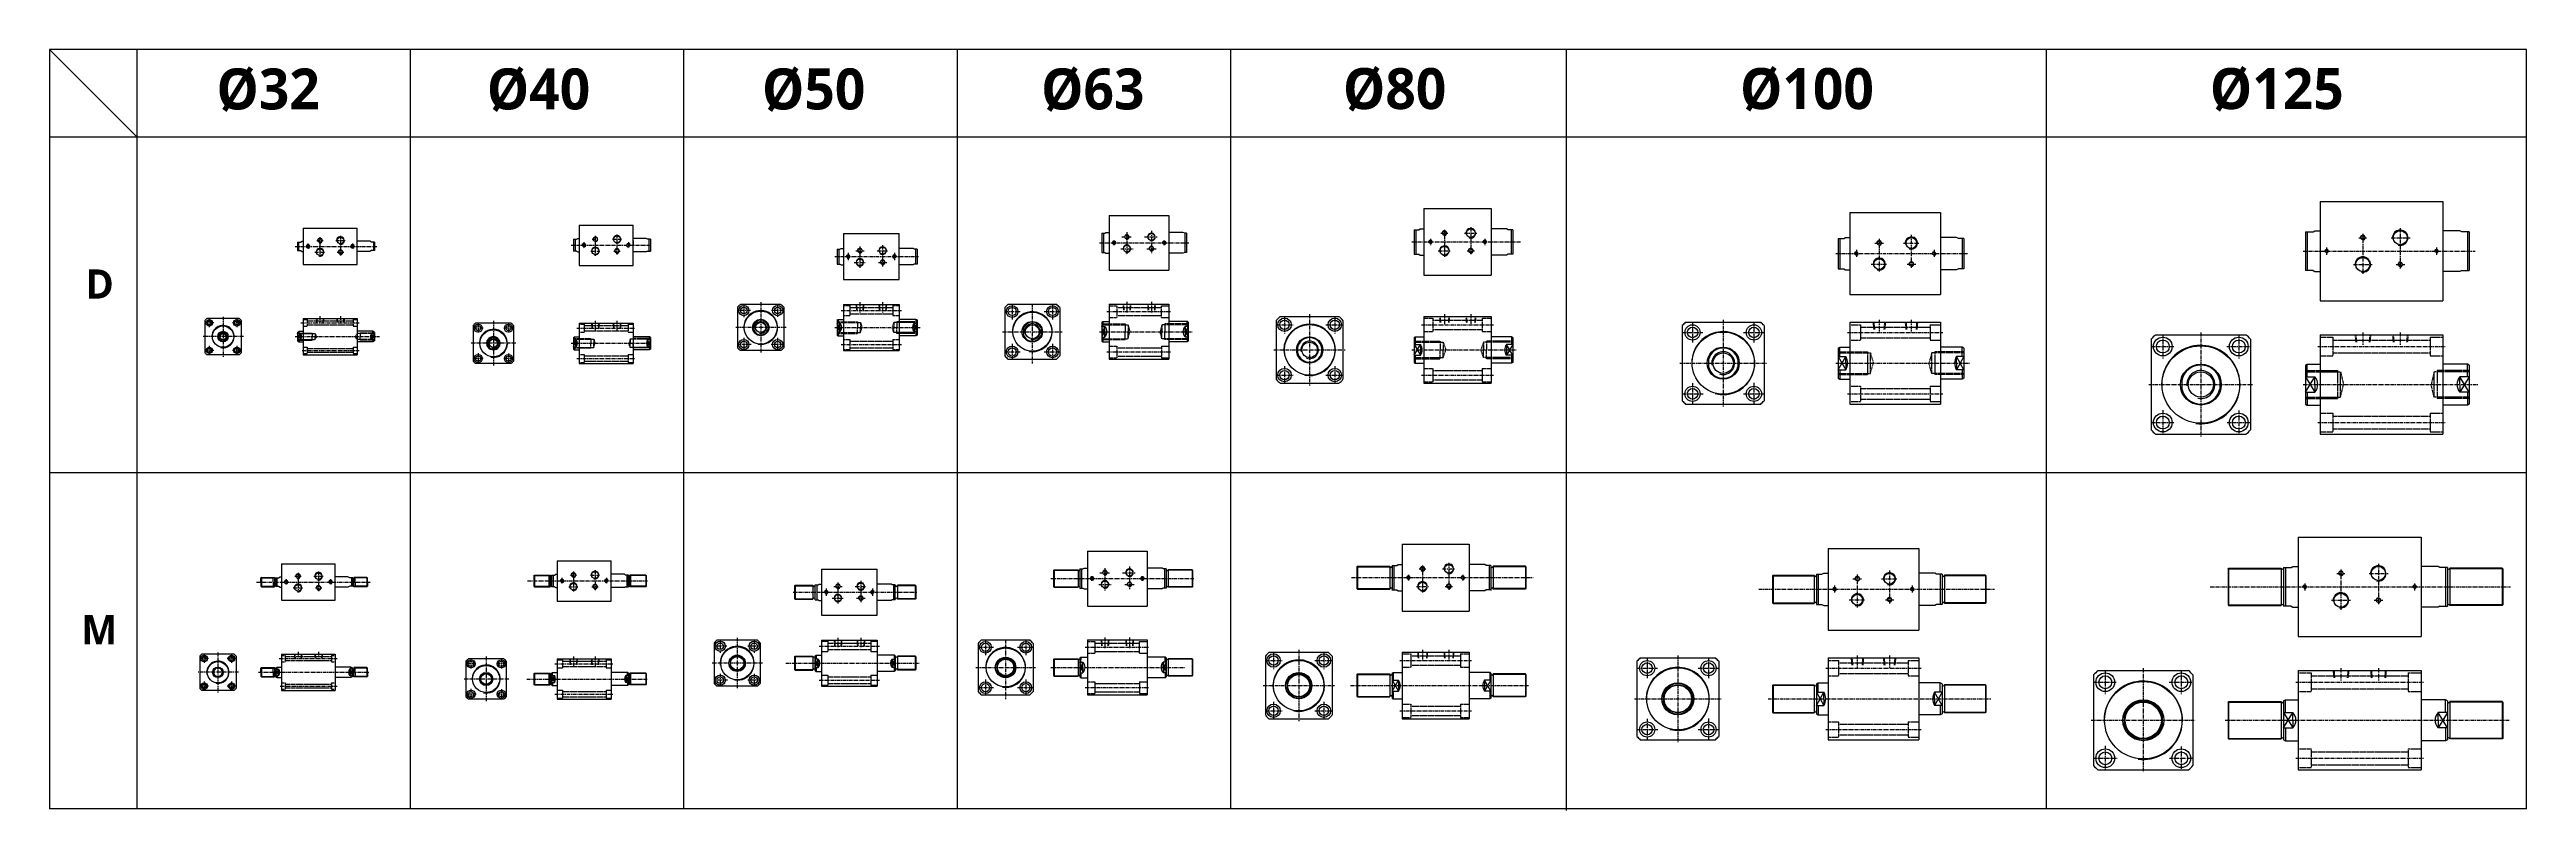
# Model space of a CAD drawing. Extents: x 0 to 4236, y -3 to 1298.
import ezdxf

# ---------------------------------------------------------------- set-up
doc = ezdxf.new("R2010")
doc.units = 0
doc.header["$LTSCALE"] = 5
doc.header["$MEASUREMENT"] = 0
doc.header["$PDMODE"] = 34
for name, pattern in [('CENTER', [2, 1.25, -0.25, 0.25, -0.25]), ('CENTERX2', [4, 2.5, -0.5, 0.5, -0.5]), ('HIDDEN', [0.375, 0.25, -0.125])]:
    doc.linetypes.add(name, pattern=pattern)
doc.layers.get('0').update_dxf_attribs({"linetype": 'CONTINUOUS'})
doc.layers.get('Defpoints').update_dxf_attribs({"linetype": 'CONTINUOUS'})
for name, color, linetype in [('CEN', 1, 'CENTERX2'), ('FL', 3, 'CONTINUOUS'), ('HIDDEN', 2, 'HIDDEN'), ('ML', 3, 'CONTINUOUS'), ('테두리', 7, 'CONTINUOUS')]:
    doc.layers.add(name, color=color, linetype=linetype)
doc.styles.add('GHS', font='romans', dxfattribs={"bigfont": 'ghs'})
doc.styles.add('문자', font='romans.shx')

msp = doc.modelspace()

# ---------------------------------------------------------------- linework, layer by layer
for p, q in [((4236, 1298), (0, 1298)), ((0, 1298), (0, 0)), ((150, 1148), (0, 1298)), ((150, 0), (150, 1298)), ((617.5, 0), (617.5, 1298)), ((1085, 0), (1085, 1298)), ((1552.5, 0), (1552.5, 1298)), ((2020, 0), (2020, 1298)), ((2594, 1298), (2594, -3)), ((3415, 0), (3415, 1298)), ((4236, 0), (4236, 1298)), ((4236, 1148), (0, 1148)), ((2350.5, 1026), (2465.5, 1026)), ((2350.5, 1026), (2350.5, 984)), ((2465.5, 1026), (2465.5, 912)), ((3079, 1019.1), (3079, 879.1)), ((3079, 1019.1), (3234, 1019.1)), ((3234, 1019.1), (3234, 879.1)), ((3883.1, 1038.3), (3883.1, 953.3)), ((3883.1, 1038.3), (4093.1, 1038.3)), ((4093.1, 1038.3), (4093.1, 868.3)), ((434, 992.5), (434, 952.5)), ((434, 992.5), (453.4, 992.5)), ((453.4, 992.5), (526, 992.5)), ((526, 930.5), (526, 992.5)), ((997.9, 929), (997.9, 998)), ((1020.6, 974.7), (997.9, 974.7)), ((1022.6, 973.5), (1020.6, 974.7)), ((1452.8, 904.6), (1452.8, 983.6)), ((1799.4, 983.9), (1799.4, 951.2)), ((1799.4, 983.9), (1804.7, 983.9)), ((1802.4, 983.9), (1802.4, 951.2)), ((1804.7, 983.9), (1806.7, 985)), ((1806.7, 985), (1812.4, 985)), ((1812.4, 1014.5), (1812.4, 981)), ((1812.4, 1014.5), (1914.4, 1014.5)), ((1812.4, 981), (1812.4, 967.5)), ((1914.4, 1014.5), (1914.4, 920.5)), ((1938.4, 985), (1914.4, 985)), ((1914.4, 981), (1914.4, 967.5)), ((1942, 983.9), (1938.4, 985)), ((1941.4, 983.9), (1941.4, 951.2)), ((1944.4, 983.9), (1942, 983.9)), ((1944.4, 983.9), (1944.4, 951.2)), ((1944.4, 983.9), (1944.4, 951.2)), ((2333.5, 990), (2333.5, 948)), ((2333.5, 990), (2341.5, 990)), ((2336.5, 990), (2336.5, 948)), ((2341.5, 990), (2344.1, 991.5)), ((2344.1, 991.5), (2350.5, 991.5)), ((2350.5, 984), (2350.5, 969)), ((2491.9, 991.5), (2465.5, 991.5)), ((2465.5, 984), (2465.5, 969)), ((2494.4, 990), (2491.9, 991.5)), ((2502.5, 990), (2494.4, 990)), ((2499.5, 990), (2499.5, 948)), ((2502.5, 990), (2502.5, 948)), ((3059, 974.9), (3059, 923.3)), ((3059, 974.9), (3068.6, 974.9)), ((3062, 974.9), (3062, 923.3)), ((3068.6, 974.9), (3071.6, 976.6)), ((3071.6, 976.6), (3079, 976.6)), ((3261.5, 976.6), (3234, 976.6)), ((3264.5, 974.9), (3261.5, 976.6)), ((3274, 974.9), (3264.5, 974.9)), ((3271, 974.9), (3271, 923.3)), ((3274, 974.9), (3274, 923.3)), ((3858.1, 986.5), (3858.1, 920)), ((3858.1, 986.5), (3871, 986.5)), ((3861.1, 986.5), (3861.1, 920)), ((3871, 986.5), (3874, 988.3)), ((3874, 988.3), (3883.1, 988.3)), ((4122.2, 988.3), (4093.1, 988.3)), ((4125.2, 986.5), (4122.2, 988.3)), ((4138.1, 986.5), (4125.2, 986.5)), ((4135.1, 986.5), (4135.1, 920)), ((4138.1, 986.5), (4138.1, 920)), ((424, 968.8), (424, 954.3)), ((424, 968.8), (429.2, 968.8)), ((424, 954.3), (429.2, 954.3)), ((426, 968.8), (426, 954.3)), ((429.2, 968.8), (432.2, 970.5)), ((429.2, 954.3), (432.2, 952.5)), ((432.2, 970.5), (434, 970.5)), ((432.2, 952.5), (434, 952.5)), ((434, 952.5), (434, 943.5)), ((434, 943.5), (434, 930.5)), ((547.8, 970.5), (526, 970.5)), ((547.8, 952.5), (526, 952.5)), ((550.8, 968.8), (547.8, 970.5)), ((550.8, 954.3), (547.8, 952.5)), ((556, 968.8), (550.8, 968.8)), ((556, 954.3), (550.8, 954.3)), ((554, 968.8), (554, 954.3)), ((556, 968.8), (556, 954.3)), ((997.9, 971.5), (997.9, 963.5)), ((1020.6, 952.3), (997.9, 952.3)), ((1022.6, 953.4), (1020.6, 952.3)), ((1027.9, 973.5), (1022.6, 973.5)), ((1022.6, 953.4), (1027.9, 953.4)), ((1024.9, 973.5), (1024.9, 953.4)), ((1027.9, 973.5), (1027.9, 953.4)), ((1476.7, 958.1), (1452.8, 958.1)), ((1478.7, 956.9), (1476.7, 958.1)), ((1483.8, 956.9), (1478.7, 956.9)), ((1480.8, 956.9), (1480.8, 931.2)), ((1483.8, 956.9), (1483.8, 931.2)), ((1799.4, 951.2), (1804.7, 951.2)), ((1804.7, 951.2), (1806.7, 950)), ((1806.7, 950), (1812.4, 950)), ((1812.4, 967.5), (1812.4, 920.5)), ((1938.4, 950), (1914.4, 950)), ((1942, 951.2), (1938.4, 950)), ((1944.4, 951.2), (1942, 951.2)), ((2333.5, 948), (2341.5, 948)), ((2341.5, 948), (2344.1, 946.5)), ((2344.1, 946.5), (2350.5, 946.5)), ((2350.5, 969), (2350.5, 912)), ((2491.9, 946.5), (2465.5, 946.5)), ((2494.4, 948), (2491.9, 946.5)), ((2502.5, 948), (2494.4, 948)), ((3883.1, 953.3), (3883.1, 868.3)), ((434, 930.5), (453.4, 930.5)), ((453.4, 930.5), (526, 930.5)), ((1476.7, 930.1), (1452.8, 930.1)), ((1478.7, 931.2), (1476.7, 930.1)), ((1483.8, 931.2), (1478.7, 931.2)), ((1812.4, 920.5), (1914.4, 920.5)), ((2350.5, 912), (2465.5, 912)), ((3059, 923.3), (3068.6, 923.3)), ((3068.6, 923.3), (3071.6, 921.6)), ((3071.6, 921.6), (3079, 921.6)), ((3261.5, 921.6), (3234, 921.6)), ((3264.5, 923.3), (3261.5, 921.6)), ((3274, 923.3), (3264.5, 923.3)), ((3871, 920), (3858.1, 920)), ((3871, 920), (3874, 918.3)), ((3874, 918.3), (3883.1, 918.3)), ((4122.2, 918.3), (4093.1, 918.3)), ((4125.2, 920), (4122.2, 918.3)), ((4125.2, 920), (4138.1, 920)), ((1633.7, 856.7), (1633.7, 774.3)), ((1639.5, 862.5), (1721.9, 862.5)), ((1727.7, 856.7), (1727.7, 774.3)), ((1812.4, 862.5), (1812.4, 829)), ((1812.4, 862.5), (1914.4, 862.5)), ((1914.4, 862.5), (1914.4, 768.5)), ((3079, 879.1), (3234, 879.1)), ((3883.1, 868.3), (4093.1, 868.3)), ((265.7, 834.7), (265.7, 779.6)), ((324.2, 838.2), (269.1, 838.2)), ((289.7, 812.8), (289.7, 801.5)), ((303.7, 812.8), (303.7, 801.5)), ((327.7, 834.7), (327.7, 779.6)), ((424, 814.4), (427, 816.2)), ((424, 814.4), (424, 799.9)), ((424, 812.8), (429.2, 812.8)), ((427, 816.2), (434, 816.2)), ((427, 812.8), (427, 816.2)), ((429.2, 807.2), (429.2, 812.8)), ((429.2, 807.2), (429.2, 801.5)), ((434, 838.2), (434, 807.2)), ((434, 838.2), (453.4, 838.2)), ((434, 807.2), (434, 798.2)), ((453.4, 838.2), (526, 838.2)), ((526, 838.2), (526, 776.2)), ((553, 816.2), (526, 816.2)), ((526, 807.2), (526, 798.2)), ((550.8, 807.2), (550.8, 812.8)), ((556, 812.8), (550.8, 812.8)), ((550.8, 807.2), (550.8, 801.5)), ((556, 814.4), (553, 816.2)), ((553, 812.8), (553, 816.2)), ((556, 814.4), (556, 799.9)), ((1025.9, 806.9), (997.9, 806.9)), ((1027.9, 805.8), (1025.9, 806.9)), ((1025.9, 802.7), (1025.9, 806.9)), ((1027.9, 805.8), (1027.9, 785.7)), ((1481.8, 836.7), (1452.8, 836.7)), ((1481.8, 808.7), (1452.8, 808.7)), ((1483.8, 835.6), (1481.8, 836.7)), ((1481.8, 836.7), (1481.8, 829.9)), ((1481.8, 815.5), (1481.8, 808.7)), ((1483.8, 809.9), (1481.8, 808.7)), ((1483.8, 835.6), (1483.8, 809.9)), ((1665.7, 824.5), (1665.7, 806.5)), ((1695.7, 824.5), (1695.7, 806.5)), ((1799.4, 831.9), (1801.4, 833)), ((1799.4, 831.9), (1799.4, 799.2)), ((1799.4, 824.5), (1804.7, 824.5)), ((1799.4, 806.5), (1804.7, 806.5)), ((1801.4, 833), (1812.4, 833)), ((1801.4, 833), (1801.4, 829)), ((1801.4, 824.5), (1801.4, 833)), ((1801.4, 824.5), (1801.4, 833)), ((1801.4, 806.5), (1801.4, 798)), ((1801.4, 806.5), (1801.4, 798)), ((1804.7, 815.5), (1804.7, 824.5)), ((1804.7, 815.5), (1804.7, 806.5)), ((1812.4, 829), (1812.4, 768.5)), ((1945.4, 833), (1914.4, 833)), ((1942, 815.5), (1942, 824.5)), ((1947.4, 824.5), (1942, 824.5)), ((1942, 815.5), (1942, 806.5)), ((1947.4, 806.5), (1942, 806.5)), ((1945.4, 833), (1945.4, 829)), ((1947.4, 831.9), (1945.4, 833)), ((1945.4, 824.5), (1945.4, 833)), ((1945.4, 824.5), (1945.4, 833)), ((1945.4, 806.5), (1945.4, 798)), ((1945.4, 806.5), (1945.4, 798)), ((1947.4, 831.9), (1947.4, 799.2)), ((2098, 834.7), (2098, 734.2)), ((2104.7, 841.4), (2205.2, 841.4)), ((2212, 834.7), (2212, 734.2)), ((2333.5, 805.8), (2335.5, 806.9)), ((2333.5, 805.8), (2333.5, 763.1)), ((2335.5, 806.9), (2350.5, 806.9)), ((2335.5, 806.9), (2335.5, 793.7)), ((2350.5, 841.4), (2350.5, 784.4)), ((2350.5, 841.4), (2465.5, 841.4)), ((2465.5, 841.4), (2465.5, 727.4)), ((2500.5, 806.9), (2465.5, 806.9)), ((2500.5, 806.9), (2500.5, 793.7)), ((2502.5, 805.8), (2500.5, 806.9)), ((2502.5, 805.8), (2502.5, 763.1)), ((2792.3, 826.1), (2792.3, 697.6)), ((2798, 831.8), (2926.5, 831.8)), ((2932.3, 826.1), (2932.3, 697.6)), ((3079, 831.8), (3234, 831.8)), ((3079, 831.8), (3079, 761.8)), ((3234, 831.8), (3234, 691.8)), ((3601.6, 810.2), (3756.5, 810.2)), ((3883.1, 810.2), (3883.1, 743.2)), ((3883.1, 810.2), (4093.1, 810.2)), ((4093.1, 810.2), (4093.1, 640.2)), ((324.2, 776.2), (269.1, 776.2)), ((424, 801.5), (429.2, 801.5)), ((424, 799.9), (427, 798.2)), ((427, 801.5), (427, 798.2)), ((427, 798.2), (434, 798.2)), ((434, 798.2), (434, 789.2)), ((434, 789.2), (434, 776.2)), ((434, 776.2), (453.4, 776.2)), ((453.4, 776.2), (526, 776.2)), ((553, 798.2), (526, 798.2)), ((556, 801.5), (550.8, 801.5)), ((553, 801.5), (553, 798.2)), ((556, 799.9), (553, 798.2)), ((1025.9, 784.5), (997.9, 784.5)), ((1025.9, 788.7), (1025.9, 784.5)), ((1027.9, 785.7), (1025.9, 784.5)), ((1639.5, 768.5), (1721.9, 768.5)), ((1799.4, 799.2), (1801.4, 798)), ((1801.4, 798), (1812.4, 798)), ((1812.4, 768.5), (1914.4, 768.5)), ((1945.4, 798), (1914.4, 798)), ((1947.4, 799.2), (1945.4, 798)), ((2134.5, 793.7), (2134.5, 775.2)), ((2175.5, 793.7), (2175.5, 775.2)), ((2333.5, 793.7), (2344.5, 793.7)), ((2333.5, 775.2), (2344.5, 775.2)), ((2333.5, 763.1), (2335.5, 761.9)), ((2335.5, 775.2), (2335.5, 761.9)), ((2335.5, 771.2), (2335.5, 761.9)), ((2344.5, 793.7), (2344.5, 775.2)), ((2350.5, 784.4), (2350.5, 727.4)), ((2502.5, 793.7), (2491.5, 793.7)), ((2491.5, 793.7), (2491.5, 775.2)), ((2502.5, 775.2), (2491.5, 775.2)), ((2500.5, 775.2), (2500.5, 761.9)), ((2500.5, 771.2), (2500.5, 761.9)), ((2502.5, 763.1), (2500.5, 761.9)), ((2837.3, 773.3), (2837.3, 750.4)), ((2887.3, 773.3), (2887.3, 750.4)), ((3059, 787.6), (3062, 789.3)), ((3059, 787.6), (3059, 736.1)), ((3059, 773.3), (3072, 773.3)), ((3062, 789.3), (3079, 789.3)), ((3062, 773.3), (3062, 789.3)), ((3072, 761.8), (3072, 773.3)), ((3271, 789.3), (3234, 789.3)), ((3274, 773.3), (3261, 773.3)), ((3261, 761.8), (3261, 773.3)), ((3274, 787.6), (3271, 789.3)), ((3271, 773.3), (3271, 789.3)), ((3274, 787.6), (3274, 736.1)), ((3594.1, 802.7), (3594.1, 647.7)), ((3764.1, 802.7), (3764.1, 647.7)), ((2104.7, 727.4), (2205.2, 727.4)), ((2335.5, 761.9), (2350.5, 761.9)), ((2350.5, 727.4), (2465.5, 727.4)), ((2500.5, 761.9), (2465.5, 761.9)), ((3059, 750.4), (3072, 750.4)), ((3059, 736.1), (3062, 734.3)), ((3062, 750.4), (3062, 734.3)), ((3062, 734.3), (3079, 734.3)), ((3072, 761.8), (3072, 750.4)), ((3079, 761.8), (3079, 691.8)), ((3271, 734.3), (3234, 734.3)), ((3261, 761.8), (3261, 750.4)), ((3274, 750.4), (3261, 750.4)), ((3271, 750.4), (3271, 734.3)), ((3274, 736.1), (3271, 734.3)), ((3646.6, 738.2), (3646.6, 712.2)), ((3711.6, 738.2), (3711.6, 712.2)), ((3858.1, 758.5), (3861.1, 760.2)), ((3858.1, 758.5), (3858.1, 691.9)), ((3858.1, 738.2), (3874, 738.2)), ((3861.1, 760.2), (3883.1, 760.2)), ((3861.1, 738.2), (3861.1, 760.2)), ((3874, 725.2), (3874, 738.2)), ((3874, 725.2), (3874, 712.2)), ((3883.1, 743.2), (3883.1, 640.2)), ((4135.1, 760.2), (4093.1, 760.2)), ((4122.2, 725.2), (4122.2, 738.2)), ((4138.1, 738.2), (4122.2, 738.2)), ((4122.2, 725.2), (4122.2, 712.2)), ((4138.1, 758.5), (4135.1, 760.2)), ((4135.1, 738.2), (4135.1, 760.2)), ((4138.1, 758.5), (4138.1, 691.9)), ((2798, 691.8), (2926.5, 691.8)), ((3079, 691.8), (3234, 691.8)), ((3858.1, 712.2), (3874, 712.2)), ((3858.1, 691.9), (3861.1, 690.2)), ((3861.1, 712.2), (3861.1, 690.2)), ((3861.1, 690.2), (3883.1, 690.2)), ((4135.1, 690.2), (4093.1, 690.2)), ((4138.1, 712.2), (4122.2, 712.2)), ((4135.1, 712.2), (4135.1, 690.2)), ((4138.1, 691.9), (4135.1, 690.2)), ((3601.6, 640.2), (3756.5, 640.2)), ((3883.1, 640.2), (4093.1, 640.2)), ((4236, 574), (0, 574)), ((4071.8, 574), (0, 574)), ((4236, 574), (0, 574)), ((960.4, 355), (960.4, 424)), ((1774.9, 440.5), (1774.9, 346.5)), ((1774.9, 440.5), (1876.9, 440.5)), ((1876.9, 440.5), (1876.9, 346.5)), ((2313, 452), (2313, 338)), ((2313, 452), (2428, 452)), ((2428, 452), (2428, 338)), ((3041.6, 445.1), (3041.6, 305.1)), ((3041.6, 445.1), (3196.6, 445.1)), ((3196.6, 445.1), (3196.6, 305.1)), ((3845.7, 464.3), (3845.7, 379.3)), ((3845.7, 464.3), (4055.7, 464.3)), ((4055.7, 464.3), (4055.7, 294.3)), ((362.5, 395.5), (361.5, 394.5)), ((361.5, 387.5), (361.5, 394.5)), ((361.5, 387.5), (361.5, 380.6)), ((362.5, 395.5), (384.5, 395.5)), ((362.5, 395.5), (362.5, 379.5)), ((382.6, 387.5), (382.6, 395.5)), ((382.6, 387.5), (382.6, 379.5)), ((384.5, 395.5), (384.5, 387.5)), ((384.5, 394.8), (384.5, 394.8)), ((384.5, 379.5), (384.5, 387.5)), ((386.5, 394.8), (386.5, 380.3)), ((386.5, 394.8), (391.7, 394.8)), ((386.5, 387.5), (386.5, 394.8)), ((386.5, 387.5), (386.5, 380.3)), ((388.5, 394.8), (388.5, 380.3)), ((391.7, 394.8), (394.7, 396.5)), ((394.7, 396.5), (396.5, 396.5)), ((396.5, 418.5), (396.5, 378.5)), ((396.5, 418.5), (415.9, 418.5)), ((415.9, 418.5), (488.5, 418.5)), ((488.5, 356.5), (488.5, 418.5)), ((510.3, 396.5), (488.5, 396.5)), ((513.3, 394.8), (510.3, 396.5)), ((518.5, 394.8), (513.3, 394.8)), ((516.5, 394.8), (516.5, 380.3)), ((518.5, 394.8), (518.5, 380.3)), ((518.5, 387.5), (518.5, 394.8)), ((518.5, 387.5), (518.5, 380.3)), ((542.5, 395.5), (520.5, 395.5)), ((520.5, 395.5), (520.5, 387.5)), ((520.5, 394.8), (520.5, 394.8)), ((520.5, 379.5), (520.5, 387.5)), ((522.4, 387.5), (522.4, 395.5)), ((522.4, 387.5), (522.4, 379.5)), ((542.5, 395.5), (542.5, 379.5)), ((542.5, 395.5), (543.5, 394.5)), ((543.5, 387.5), (543.5, 394.5)), ((543.5, 387.5), (543.5, 380.6)), ((828.4, 398.6), (829.2, 399.5)), ((828.4, 398.6), (828.4, 380.3)), ((829.2, 399.5), (856.4, 399.5)), ((829.2, 399.5), (829.2, 379.5)), ((854.5, 379.5), (854.5, 399.5)), ((856.4, 379.5), (856.4, 399.5)), ((858.4, 379.4), (858.4, 399.5)), ((990.4, 379.4), (990.4, 399.5)), ((992.4, 379.5), (992.4, 399.5)), ((1019.6, 399.5), (992.4, 399.5)), ((994.3, 379.5), (994.3, 399.5)), ((1019.6, 399.5), (1019.6, 379.5)), ((1020.4, 398.6), (1019.6, 399.5)), ((1020.4, 398.6), (1020.4, 380.3)), ((1274.3, 381.3), (1275.1, 382.1)), ((1274.3, 381.3), (1274.3, 358.8)), ((1275.1, 382.1), (1305.3, 382.1)), ((1275.1, 382.1), (1275.1, 358.1)), ((1305.3, 382.1), (1305.3, 358.1)), ((1309.3, 357), (1309.3, 382.6)), ((1415.3, 330.6), (1415.3, 409.6)), ((1446.3, 357), (1446.3, 382.6)), ((1480.6, 382.1), (1450.3, 382.1)), ((1450.3, 382.1), (1450.3, 358.1)), ((1481.3, 381.3), (1480.6, 382.1)), ((1480.6, 382.1), (1480.6, 358.1)), ((1481.3, 381.3), (1481.3, 358.8)), ((1716.9, 407.5), (1717.9, 408.5)), ((1716.9, 407.5), (1716.9, 379.5)), ((1717.9, 408.5), (1758.9, 408.5)), ((1717.9, 408.5), (1717.9, 378.5)), ((1758.9, 408.5), (1758.9, 378.5)), ((1761.9, 409.9), (1761.9, 377.2)), ((1761.9, 409.9), (1767.2, 409.9)), ((1761.9, 409.9), (1761.9, 377.2)), ((1761.9, 409.5), (1761.9, 377.5)), ((1764.9, 409.9), (1764.9, 377.2)), ((1767.2, 409.9), (1769.2, 411)), ((1769.2, 411), (1774.9, 411)), ((1774.9, 407), (1774.9, 393.5)), ((1902.6, 411), (1876.9, 411)), ((1876.9, 407), (1876.9, 393.5)), ((1904.6, 409.9), (1902.6, 411)), ((1909.9, 409.9), (1904.6, 409.9)), ((1906.9, 409.9), (1906.9, 377.2)), ((1909.9, 409.9), (1909.9, 377.2)), ((1909.9, 409.9), (1909.9, 377.2)), ((1909.9, 409.5), (1909.9, 377.5)), ((1912.9, 408.5), (1912.9, 378.5)), ((1953.9, 408.5), (1912.9, 408.5)), ((1954.9, 407.5), (1953.9, 408.5)), ((1953.9, 408.5), (1953.9, 378.5)), ((1954.9, 407.5), (1954.9, 379.5)), ((2236, 413.5), (2237, 414.5)), ((2236, 413.5), (2236, 376.5)), ((2237, 414.5), (2292, 414.5)), ((2237, 414.5), (2237, 375.5)), ((2292, 414.5), (2292, 375.5)), ((2296, 416), (2296, 374)), ((2296, 416), (2304, 416)), ((2296, 416), (2296, 373.3)), ((2296, 416), (2296, 374)), ((2299, 416), (2299, 374)), ((2304, 416), (2306.6, 417.5)), ((2306.6, 417.5), (2313, 417.5)), ((2313, 410), (2313, 395)), ((2454.4, 417.5), (2428, 417.5)), ((2428, 410), (2428, 395)), ((2457, 416), (2454.4, 417.5)), ((2465, 416), (2457, 416)), ((2462, 416), (2462, 374)), ((2465, 416), (2465, 374)), ((2465, 416), (2465, 373.3)), ((2465, 416), (2465, 374)), ((2524, 414.5), (2469, 414.5)), ((2469, 414.5), (2469, 375.5)), ((2525, 413.5), (2524, 414.5)), ((2524, 414.5), (2524, 375.5)), ((2525, 413.5), (2525, 376.5)), ((2946.6, 398.1), (2947.6, 399.1)), ((2946.6, 398.1), (2946.6, 352.1)), ((2947.6, 399.1), (3017.6, 399.1)), ((2947.6, 399.1), (2947.6, 351.1)), ((3017.6, 399.1), (3017.6, 351.1)), ((3021.6, 400.9), (3021.6, 349.3)), ((3021.6, 400.9), (3031.2, 400.9)), ((3021.6, 400.9), (3021.6, 349.3)), ((3021.6, 400.9), (3021.6, 351.1)), ((3021.6, 400.9), (3021.6, 351.1)), ((3024.6, 400.9), (3024.6, 349.3)), ((3031.2, 400.9), (3034.2, 402.6)), ((3034.2, 402.6), (3041.6, 402.6)), ((3224, 402.6), (3196.6, 402.6)), ((3227, 400.9), (3224, 402.6)), ((3236.6, 400.9), (3227, 400.9)), ((3233.6, 400.9), (3233.6, 349.3)), ((3236.6, 400.9), (3236.6, 349.3)), ((3236.6, 400.9), (3236.6, 349.3)), ((3236.6, 400.9), (3236.6, 351.1)), ((3236.6, 400.9), (3236.6, 351.1)), ((3310.6, 399.1), (3240.6, 399.1)), ((3240.6, 399.1), (3240.6, 351.1)), ((3311.6, 398.1), (3310.6, 399.1)), ((3310.6, 399.1), (3310.6, 351.1)), ((3311.6, 398.1), (3311.6, 352.1)), ((3725.7, 410.3), (3726.7, 411.3)), ((3725.7, 410.3), (3725.7, 348.3)), ((3726.7, 411.3), (3816.7, 411.3)), ((3726.7, 411.3), (3726.7, 347.3)), ((3816.7, 411.3), (3816.7, 347.3)), ((3820.7, 412.5), (3820.7, 346)), ((3820.7, 412.5), (3833.6, 412.5)), ((3820.7, 412.5), (3820.7, 346)), ((3820.7, 411.3), (3820.7, 347.3)), ((3820.7, 411.3), (3820.7, 347.3)), ((3820.7, 411.3), (3820.7, 347.3)), ((3823.7, 412.5), (3823.7, 346)), ((3833.6, 412.5), (3836.6, 414.3)), ((3836.6, 414.3), (3845.7, 414.3)), ((4084.8, 414.3), (4055.7, 414.3)), ((4087.8, 412.5), (4084.8, 414.3)), ((4100.7, 412.5), (4087.8, 412.5)), ((4097.7, 412.5), (4097.7, 346)), ((4100.7, 412.5), (4100.7, 346)), ((4100.7, 412.5), (4100.7, 346)), ((4100.7, 411.3), (4100.7, 347.3)), ((4100.7, 411.3), (4100.7, 347.3)), ((4100.7, 411.3), (4100.7, 347.3)), ((4194.7, 411.3), (4104.7, 411.3)), ((4104.7, 411.3), (4104.7, 347.3)), ((4195.7, 410.3), (4194.7, 411.3)), ((4194.7, 411.3), (4194.7, 347.3)), ((4195.7, 410.3), (4195.7, 348.3)), ((362.5, 379.5), (361.5, 380.6)), ((362.5, 379.5), (384.5, 379.5)), ((384.5, 380.3), (384.5, 380.3)), ((386.5, 380.3), (391.7, 380.3)), ((391.7, 380.3), (394.7, 378.5)), ((394.7, 378.5), (396.5, 378.5)), ((396.5, 378.5), (396.5, 369.5)), ((396.5, 369.5), (396.5, 356.5)), ((396.5, 356.5), (415.9, 356.5)), ((415.9, 356.5), (488.5, 356.5)), ((510.3, 378.5), (488.5, 378.5)), ((513.3, 380.3), (510.3, 378.5)), ((518.5, 380.3), (513.3, 380.3)), ((520.5, 380.3), (520.5, 380.3)), ((542.5, 379.5), (520.5, 379.5)), ((542.5, 379.5), (543.5, 380.6)), ((829.2, 379.5), (828.4, 380.3)), ((829.2, 379.5), (856.4, 379.5)), ((1019.6, 379.5), (992.4, 379.5)), ((1019.6, 379.5), (1020.4, 380.3)), ((1274.3, 358.8), (1275.1, 358.1)), ((1275.1, 358.1), (1305.3, 358.1)), ((1480.6, 358.1), (1450.3, 358.1)), ((1481.3, 358.8), (1480.6, 358.1)), ((1716.9, 379.5), (1717.9, 378.5)), ((1717.9, 378.5), (1758.9, 378.5)), ((1761.9, 377.2), (1767.2, 377.2)), ((1767.2, 377.2), (1769.2, 376)), ((1769.2, 376), (1774.9, 376)), ((1774.9, 346.5), (1876.9, 346.5)), ((1902.6, 376), (1876.9, 376)), ((1904.6, 377.2), (1902.6, 376)), ((1909.9, 377.2), (1904.6, 377.2)), ((1953.9, 378.5), (1912.9, 378.5)), ((1954.9, 379.5), (1953.9, 378.5)), ((2236, 376.5), (2237, 375.5)), ((2237, 375.5), (2292, 375.5)), ((2296, 374), (2304, 374)), ((2304, 374), (2306.6, 372.5)), ((2306.6, 372.5), (2313, 372.5)), ((2454.4, 372.5), (2428, 372.5)), ((2457, 374), (2454.4, 372.5)), ((2465, 374), (2457, 374)), ((2524, 375.5), (2469, 375.5)), ((2525, 376.5), (2524, 375.5)), ((2946.6, 352.1), (2947.6, 351.1)), ((2947.6, 351.1), (3017.6, 351.1)), ((3021.6, 349.3), (3031.2, 349.3)), ((3031.2, 349.3), (3034.2, 347.6)), ((3034.2, 347.6), (3041.6, 347.6)), ((3224, 347.6), (3196.6, 347.6)), ((3227, 349.3), (3224, 347.6)), ((3236.6, 349.3), (3227, 349.3)), ((3310.6, 351.1), (3240.6, 351.1)), ((3311.6, 352.1), (3310.6, 351.1)), ((3725.7, 348.3), (3726.7, 347.3)), ((3726.7, 347.3), (3816.7, 347.3)), ((3833.6, 346), (3820.7, 346)), ((3833.6, 346), (3836.6, 344.3)), ((3836.6, 344.3), (3845.7, 344.3)), ((3845.7, 379.3), (3845.7, 294.3)), ((4084.8, 344.3), (4055.7, 344.3)), ((4087.8, 346), (4084.8, 344.3)), ((4087.8, 346), (4100.7, 346)), ((4194.7, 347.3), (4104.7, 347.3)), ((4195.7, 348.3), (4194.7, 347.3)), ((2313, 338), (2428, 338)), ((3041.6, 305.1), (3196.6, 305.1)), ((256.9, 260.7), (256.9, 205.6)), ((315.5, 264.2), (260.3, 264.2)), ((318.9, 260.7), (318.9, 205.6)), ((396.5, 264.2), (415.9, 264.2)), ((396.5, 264.2), (396.5, 215.2)), ((415.9, 264.2), (488.5, 264.2)), ((488.5, 264.2), (488.5, 202.2)), ((1274.3, 260.3), (1275.1, 261)), ((1274.3, 260.3), (1274.3, 237.8)), ((1275.1, 261), (1305.3, 261)), ((1275.1, 261), (1275.1, 237)), ((1305.3, 261), (1305.3, 237)), ((1309.3, 236.5), (1309.3, 261.6)), ((1309.3, 261.3), (1309.3, 236.8)), ((1446.3, 236.5), (1446.3, 261.6)), ((1446.3, 261.3), (1446.3, 236.8)), ((1480.6, 261), (1450.3, 261)), ((1450.3, 261), (1450.3, 237)), ((1481.3, 260.3), (1480.6, 261)), ((1480.6, 261), (1480.6, 237)), ((1481.3, 260.3), (1481.3, 237.8)), ((1588.1, 282.7), (1588.1, 200.3)), ((1593.9, 288.5), (1676.3, 288.5)), ((1682.1, 282.7), (1682.1, 200.3)), ((1716.9, 255.5), (1717.9, 256.5)), ((1716.9, 255.5), (1716.9, 227.5)), ((1717.9, 256.5), (1758.9, 256.5)), ((1717.9, 256.5), (1717.9, 226.5)), ((1758.9, 256.5), (1758.9, 226.5)), ((1761.9, 257.9), (1763.9, 259)), ((1761.9, 257.9), (1761.9, 225.2)), ((1761.9, 257.5), (1761.9, 225.5)), ((1763.9, 259), (1774.9, 259)), ((1763.9, 259), (1763.9, 255)), ((1763.9, 250.5), (1763.9, 259)), ((1763.9, 250.5), (1763.9, 259)), ((1774.9, 288.5), (1774.9, 255)), ((1774.9, 288.5), (1876.9, 288.5)), ((1774.9, 255), (1774.9, 194.5)), ((1876.9, 288.5), (1876.9, 194.5)), ((1907.9, 259), (1876.9, 259)), ((1907.9, 259), (1907.9, 255)), ((1909.9, 257.9), (1907.9, 259)), ((1907.9, 250.5), (1907.9, 259)), ((1907.9, 250.5), (1907.9, 259)), ((1909.9, 257.9), (1909.9, 225.2)), ((1909.9, 257.5), (1909.9, 225.5)), ((1912.9, 256.5), (1912.9, 226.5)), ((1953.9, 256.5), (1912.9, 256.5)), ((1954.9, 255.5), (1953.9, 256.5)), ((1953.9, 256.5), (1953.9, 226.5)), ((1954.9, 255.5), (1954.9, 227.5)), ((2079.3, 260.7), (2079.3, 160.2)), ((2086, 267.4), (2186.6, 267.4)), ((2193.3, 260.7), (2193.3, 160.2)), ((2313, 267.4), (2313, 210.4)), ((2313, 267.4), (2428, 267.4)), ((2428, 267.4), (2428, 153.4)), ((2720.4, 257.8), (2848.9, 257.8)), ((3041.6, 257.8), (3196.6, 257.8)), ((3041.6, 257.8), (3041.6, 187.8)), ((3196.6, 257.8), (3196.6, 117.8)), ((3845.7, 294.3), (4055.7, 294.3)), ((280.9, 238.8), (280.9, 227.5)), ((294.9, 238.8), (294.9, 227.5)), ((362.5, 241.2), (361.5, 240.1)), ((361.5, 233.2), (361.5, 240.1)), ((361.5, 233.2), (361.5, 226.2)), ((362.5, 225.2), (361.5, 226.2)), ((362.5, 241.2), (384.5, 241.2)), ((362.5, 241.2), (362.5, 225.2)), ((362.5, 225.2), (384.5, 225.2)), ((382.6, 233.2), (382.6, 241.2)), ((382.6, 233.2), (382.6, 225.2)), ((384.5, 241.2), (384.5, 233.2)), ((384.5, 240.4), (384.5, 240.4)), ((384.5, 225.2), (384.5, 233.2)), ((384.5, 225.9), (384.5, 225.9)), ((386.5, 240.4), (389.5, 242.2)), ((386.5, 233.2), (386.5, 240.4)), ((386.5, 238.8), (391.7, 238.8)), ((386.5, 233.2), (386.5, 225.9)), ((386.5, 227.5), (391.7, 227.5)), ((386.5, 225.9), (389.5, 224.2)), ((389.5, 242.2), (396.5, 242.2)), ((389.5, 238.8), (389.5, 242.2)), ((389.5, 227.5), (389.5, 224.2)), ((389.5, 224.2), (396.5, 224.2)), ((391.7, 233.2), (391.7, 238.8)), ((391.7, 233.2), (391.7, 227.5)), ((396.5, 233.2), (396.5, 224.2)), ((396.5, 215.2), (396.5, 202.2)), ((515.5, 242.2), (488.5, 242.2)), ((515.5, 224.2), (488.5, 224.2)), ((513.3, 233.2), (513.3, 238.8)), ((518.5, 238.8), (513.3, 238.8)), ((513.3, 233.2), (513.3, 227.5)), ((518.5, 227.5), (513.3, 227.5)), ((515.5, 238.8), (515.5, 242.2)), ((518.5, 240.4), (515.5, 242.2)), ((515.5, 227.5), (515.5, 224.2)), ((518.5, 225.9), (515.5, 224.2)), ((518.5, 233.2), (518.5, 240.4)), ((518.5, 233.2), (518.5, 225.9)), ((542.5, 241.2), (520.5, 241.2)), ((520.5, 241.2), (520.5, 233.2)), ((520.5, 240.4), (520.5, 240.4)), ((520.5, 225.2), (520.5, 233.2)), ((520.5, 225.9), (520.5, 225.9)), ((542.5, 225.2), (520.5, 225.2)), ((522.4, 233.2), (522.4, 241.2)), ((522.4, 233.2), (522.4, 225.2)), ((542.5, 241.2), (542.5, 225.2)), ((542.5, 241.2), (543.5, 240.1)), ((542.5, 225.2), (543.5, 226.2)), ((543.5, 233.2), (543.5, 240.1)), ((543.5, 233.2), (543.5, 226.2)), ((828.4, 230.9), (829.2, 231.7)), ((828.4, 230.9), (828.4, 212.5)), ((829.2, 211.7), (828.4, 212.5)), ((829.2, 231.7), (856.4, 231.7)), ((829.2, 231.7), (829.2, 211.7)), ((854.5, 211.7), (854.5, 231.7)), ((856.4, 211.7), (856.4, 231.7)), ((858.4, 211.7), (858.4, 231.8)), ((990.4, 211.7), (990.4, 231.8)), ((992.4, 211.7), (992.4, 231.7)), ((1019.6, 231.7), (992.4, 231.7)), ((994.3, 211.7), (994.3, 231.7)), ((1019.6, 231.7), (1019.6, 211.7)), ((1020.4, 230.9), (1019.6, 231.7)), ((1019.6, 211.7), (1020.4, 212.5)), ((1020.4, 230.9), (1020.4, 212.5)), ((1274.3, 237.8), (1275.1, 237)), ((1275.1, 237), (1305.3, 237)), ((1480.6, 237), (1450.3, 237)), ((1481.3, 237.8), (1480.6, 237)), ((1620.1, 250.5), (1620.1, 232.5)), ((1650.1, 250.5), (1650.1, 232.5)), ((1716.9, 227.5), (1717.9, 226.5)), ((1717.9, 226.5), (1758.9, 226.5)), ((1761.9, 250.5), (1767.2, 250.5)), ((1761.9, 232.5), (1767.2, 232.5)), ((1761.9, 225.2), (1763.9, 224)), ((1763.9, 232.5), (1763.9, 224)), ((1763.9, 232.5), (1763.9, 224)), ((1763.9, 224), (1774.9, 224)), ((1767.2, 241.5), (1767.2, 250.5)), ((1767.2, 241.5), (1767.2, 232.5)), ((1907.9, 224), (1876.9, 224)), ((1904.6, 241.5), (1904.6, 250.5)), ((1909.9, 250.5), (1904.6, 250.5)), ((1904.6, 241.5), (1904.6, 232.5)), ((1909.9, 232.5), (1904.6, 232.5)), ((1907.9, 232.5), (1907.9, 224)), ((1907.9, 232.5), (1907.9, 224)), ((1909.9, 225.2), (1907.9, 224)), ((1953.9, 226.5), (1912.9, 226.5)), ((1954.9, 227.5), (1953.9, 226.5)), ((2115.8, 219.7), (2115.8, 201.2)), ((2156.8, 219.7), (2156.8, 201.2)), ((2236, 229.3), (2237, 230.3)), ((2236, 229.3), (2236, 192.3)), ((2237, 230.3), (2292, 230.3)), ((2237, 230.3), (2237, 191.3)), ((2292, 230.3), (2292, 191.3)), ((2296, 231.8), (2298, 232.9)), ((2296, 231.8), (2296, 189.1)), ((2296, 231.8), (2296, 189.8)), ((2296, 219.7), (2307, 219.7)), ((2298, 232.9), (2313, 232.9)), ((2298, 232.9), (2298, 219.7)), ((2307, 219.7), (2307, 201.2)), ((2463, 232.9), (2428, 232.9)), ((2465, 219.7), (2454, 219.7)), ((2454, 219.7), (2454, 201.2)), ((2463, 232.9), (2463, 219.7)), ((2465, 231.8), (2463, 232.9)), ((2465, 231.8), (2465, 189.1)), ((2465, 231.8), (2465, 189.8)), ((2524, 230.3), (2469, 230.3)), ((2469, 230.3), (2469, 191.3)), ((2525, 229.3), (2524, 230.3)), ((2524, 230.3), (2524, 191.3)), ((2525, 229.3), (2525, 192.3)), ((2714.7, 252.1), (2714.7, 123.6)), ((2854.7, 252.1), (2854.7, 123.6)), ((2946.6, 210.8), (2947.6, 211.8)), ((2947.6, 211.8), (3017.6, 211.8)), ((2947.6, 211.8), (2947.6, 163.8)), ((3017.6, 211.8), (3017.6, 163.8)), ((3021.6, 213.6), (3024.6, 215.3)), ((3021.6, 213.6), (3021.6, 162.1)), ((3021.6, 213.6), (3021.6, 163.8)), ((3021.6, 213.6), (3021.6, 163.8)), ((3024.6, 215.3), (3041.6, 215.3)), ((3024.6, 199.3), (3024.6, 215.3)), ((3233.6, 215.3), (3196.6, 215.3)), ((3236.6, 213.6), (3233.6, 215.3)), ((3233.6, 199.3), (3233.6, 215.3)), ((3236.6, 213.6), (3236.6, 162.1)), ((3236.6, 213.6), (3236.6, 163.8)), ((3236.6, 213.6), (3236.6, 163.8)), ((3310.6, 211.8), (3240.6, 211.8)), ((3240.6, 211.8), (3240.6, 163.8)), ((3311.6, 210.8), (3310.6, 211.8)), ((3310.6, 211.8), (3310.6, 163.8)), ((3495.7, 228.7), (3495.7, 73.7)), ((3503.2, 236.2), (3658.1, 236.2)), ((3665.7, 228.7), (3665.7, 73.7)), ((3845.7, 236.2), (3845.7, 169.2)), ((3845.7, 236.2), (4055.7, 236.2)), ((4055.7, 236.2), (4055.7, 66.2)), ((315.5, 202.2), (260.3, 202.2)), ((396.5, 202.2), (415.9, 202.2)), ((415.9, 202.2), (488.5, 202.2)), ((829.2, 211.7), (856.4, 211.7)), ((1019.6, 211.7), (992.4, 211.7)), ((1593.9, 194.5), (1676.3, 194.5)), ((1774.9, 194.5), (1876.9, 194.5)), ((2236, 192.3), (2237, 191.3)), ((2237, 191.3), (2292, 191.3)), ((2296, 201.2), (2307, 201.2)), ((2296, 189.1), (2298, 187.9)), ((2298, 201.2), (2298, 187.9)), ((2298, 197.2), (2298, 187.9)), ((2298, 187.9), (2313, 187.9)), ((2313, 210.4), (2313, 153.4)), ((2463, 187.9), (2428, 187.9)), ((2465, 201.2), (2454, 201.2)), ((2463, 201.2), (2463, 187.9)), ((2463, 197.2), (2463, 187.9)), ((2465, 189.1), (2463, 187.9)), ((2524, 191.3), (2469, 191.3)), ((2525, 192.3), (2524, 191.3)), ((2759.7, 199.3), (2759.7, 176.4)), ((2809.7, 199.3), (2809.7, 176.4)), ((2946.6, 210.8), (2946.6, 164.8)), ((3021.6, 199.3), (3034.6, 199.3)), ((3021.6, 176.4), (3034.6, 176.4)), ((3024.6, 176.4), (3024.6, 160.3)), ((3034.6, 187.8), (3034.6, 199.3)), ((3034.6, 187.8), (3034.6, 176.4)), ((3041.6, 187.8), (3041.6, 117.8)), ((3236.6, 199.3), (3223.6, 199.3)), ((3223.6, 187.8), (3223.6, 199.3)), ((3223.6, 187.8), (3223.6, 176.4)), ((3236.6, 176.4), (3223.6, 176.4)), ((3233.6, 176.4), (3233.6, 160.3)), ((3311.6, 210.8), (3311.6, 164.8)), ((3725.7, 182.2), (3726.7, 183.2)), ((3725.7, 182.2), (3725.7, 120.2)), ((3726.7, 183.2), (3816.7, 183.2)), ((3726.7, 183.2), (3726.7, 119.2)), ((3816.7, 183.2), (3816.7, 119.2)), ((3820.7, 184.5), (3823.7, 186.2)), ((3820.7, 184.5), (3820.7, 117.9)), ((3820.7, 183.2), (3820.7, 119.2)), ((3820.7, 183.2), (3820.7, 119.2)), ((3820.7, 183.2), (3820.7, 119.2)), ((3823.7, 186.2), (3845.7, 186.2)), ((3823.7, 164.2), (3823.7, 186.2)), ((4097.7, 186.2), (4055.7, 186.2)), ((4100.7, 184.5), (4097.7, 186.2)), ((4097.7, 164.2), (4097.7, 186.2)), ((4100.7, 184.5), (4100.7, 117.9)), ((4100.7, 183.2), (4100.7, 119.2)), ((4100.7, 183.2), (4100.7, 119.2)), ((4100.7, 183.2), (4100.7, 119.2)), ((4194.7, 183.2), (4104.7, 183.2)), ((4104.7, 183.2), (4104.7, 119.2)), ((4195.7, 182.2), (4194.7, 183.2)), ((4194.7, 183.2), (4194.7, 119.2)), ((4195.7, 182.2), (4195.7, 120.2)), ((2086, 153.4), (2186.6, 153.4)), ((2313, 153.4), (2428, 153.4)), ((2946.6, 164.8), (2947.6, 163.8)), ((2947.6, 163.8), (3017.6, 163.8)), ((3021.6, 162.1), (3024.6, 160.3)), ((3024.6, 160.3), (3041.6, 160.3)), ((3233.6, 160.3), (3196.6, 160.3)), ((3236.6, 162.1), (3233.6, 160.3)), ((3310.6, 163.8), (3240.6, 163.8)), ((3311.6, 164.8), (3310.6, 163.8)), ((3548.2, 164.2), (3548.2, 138.2)), ((3613.2, 164.2), (3613.2, 138.2)), ((3820.7, 164.2), (3836.6, 164.2)), ((3820.7, 138.2), (3836.6, 138.2)), ((3823.7, 138.2), (3823.7, 116.2)), ((3836.6, 151.2), (3836.6, 164.2)), ((3836.6, 151.2), (3836.6, 138.2)), ((3845.7, 169.2), (3845.7, 66.2)), ((4084.8, 151.2), (4084.8, 164.2)), ((4100.7, 164.2), (4084.8, 164.2)), ((4084.8, 151.2), (4084.8, 138.2)), ((4100.7, 138.2), (4084.8, 138.2)), ((4097.7, 138.2), (4097.7, 116.2)), ((2720.4, 117.8), (2848.9, 117.8)), ((3041.6, 117.8), (3196.6, 117.8)), ((3725.7, 120.2), (3726.7, 119.2)), ((3726.7, 119.2), (3816.7, 119.2)), ((3820.7, 117.9), (3823.7, 116.2)), ((3823.7, 116.2), (3845.7, 116.2)), ((4097.7, 116.2), (4055.7, 116.2)), ((4100.7, 117.9), (4097.7, 116.2)), ((4194.7, 119.2), (4104.7, 119.2)), ((4195.7, 120.2), (4194.7, 119.2)), ((3503.2, 66.2), (3658.1, 66.2)), ((3845.7, 66.2), (4055.7, 66.2)), ((4236, 0), (0, 0)), ((4071.8, 0), (0, 0))]:
    msp.add_line(p, q)
at = {"color": 7}
for p, q in [((901.2, 973.5), (903.2, 974.7)), ((903.2, 974.7), (905.9, 974.7)), ((905.9, 998), (997.9, 998)), ((905.9, 998), (905.9, 971.5)), ((1357.8, 983.6), (1452.8, 983.6)), ((1357.8, 983.6), (1357.8, 904.6)), ((895.9, 973.5), (895.9, 953.4)), ((895.9, 973.5), (901.2, 973.5)), ((901.2, 953.4), (895.9, 953.4)), ((898.9, 973.5), (898.9, 953.4)), ((901.2, 953.4), (903.2, 952.3)), ((903.2, 952.3), (905.9, 952.3)), ((905.9, 971.5), (905.9, 963.5)), ((905.9, 963.5), (905.9, 929)), ((1346.8, 956.9), (1346.8, 931.2)), ((1346.8, 956.9), (1351.8, 956.9)), ((1349.8, 956.9), (1349.8, 931.2)), ((1351.8, 956.9), (1353.8, 958.1)), ((1353.8, 958.1), (1357.8, 958.1)), ((905.9, 929), (997.9, 929)), ((1346.8, 931.2), (1351.8, 931.2)), ((1351.8, 931.2), (1353.8, 930.1)), ((1353.8, 930.1), (1357.8, 930.1)), ((1357.8, 904.6), (1452.8, 904.6)), ((1357.8, 862.2), (1452.8, 862.2)), ((1357.8, 862.2), (1357.8, 822.7)), ((1452.8, 862.2), (1452.8, 783.2)), ((724.5, 826.2), (724.5, 765.3)), ((789.4, 830.2), (728.6, 830.2)), ((793.5, 826.2), (793.5, 765.3)), ((895.9, 805.8), (897.9, 806.9)), ((895.9, 805.8), (895.9, 785.7)), ((897.9, 806.9), (905.9, 806.9)), ((897.9, 801.7), (897.9, 806.9)), ((905.9, 830.2), (905.9, 795.7)), ((905.9, 830.2), (997.9, 830.2)), ((997.9, 830.2), (997.9, 761.2)), ((1346.8, 835.6), (1348.8, 836.7)), ((1346.8, 835.6), (1346.8, 809.9)), ((1351.8, 829.9), (1346.8, 829.9)), ((1346.8, 815.5), (1351.8, 815.5)), ((1346.8, 809.9), (1348.8, 808.7)), ((1348.8, 836.7), (1357.8, 836.7)), ((1348.8, 836.7), (1348.8, 829.9)), ((1348.8, 815.5), (1348.8, 808.7)), ((1348.8, 808.7), (1357.8, 808.7)), ((1351.8, 822.7), (1351.8, 829.9)), ((1351.8, 822.7), (1351.8, 815.5)), ((1357.8, 822.7), (1357.8, 783.2)), ((1478.7, 822.7), (1478.7, 829.9)), ((1478.7, 829.9), (1483.8, 829.9)), ((1478.7, 822.7), (1478.7, 815.5)), ((1483.8, 815.5), (1478.7, 815.5)), ((749.5, 801.7), (749.5, 789.8)), ((768.5, 801.7), (768.5, 789.8)), ((895.9, 801.7), (900.9, 801.7)), ((895.9, 789.8), (900.9, 789.8)), ((895.9, 785.7), (897.9, 784.5)), ((897.9, 789.8), (897.9, 784.5)), ((897.9, 784.5), (905.9, 784.5)), ((900.9, 801.7), (900.9, 795.7)), ((900.9, 789.8), (900.9, 795.7)), ((905.9, 795.7), (905.9, 761.2)), ((1027.9, 801.7), (1022.9, 801.7)), ((1022.9, 801.7), (1022.9, 795.7)), ((1022.9, 789.8), (1022.9, 795.7)), ((1027.9, 789.8), (1022.9, 789.8)), ((1357.8, 783.2), (1452.8, 783.2)), ((789.4, 761.2), (728.6, 761.2)), ((905.9, 761.2), (997.9, 761.2)), ((868.4, 424), (960.4, 424)), ((868.4, 424), (868.4, 355)), ((858.4, 399.5), (858.4, 379.4)), ((858.4, 399.5), (863.7, 399.5)), ((858.4, 399.5), (858.4, 379.4)), ((861.4, 399.5), (861.4, 379.4)), ((863.7, 399.5), (865.7, 400.7)), ((865.7, 400.7), (868.4, 400.7)), ((868.4, 397.5), (868.4, 389.5)), ((983.1, 400.7), (960.4, 400.7)), ((985.1, 399.5), (983.1, 400.7)), ((990.4, 399.5), (985.1, 399.5)), ((987.4, 399.5), (987.4, 379.4)), ((990.4, 399.5), (990.4, 379.4)), ((990.4, 399.5), (990.4, 379.4)), ((1309.3, 382.6), (1314.4, 382.6)), ((1312.3, 382.6), (1312.3, 357)), ((1314.4, 382.6), (1316.4, 383.8)), ((1316.4, 383.8), (1320.3, 383.8)), ((1320.3, 409.6), (1415.3, 409.6)), ((1320.3, 409.6), (1320.3, 330.6)), ((1439.3, 383.8), (1415.3, 383.8)), ((1441.3, 382.6), (1439.3, 383.8)), ((1446.3, 382.6), (1441.3, 382.6)), ((1443.3, 382.6), (1443.3, 357)), ((863.7, 379.4), (858.4, 379.4)), ((863.7, 379.4), (865.7, 378.3)), ((865.7, 378.3), (868.4, 378.3)), ((868.4, 355), (960.4, 355)), ((983.1, 378.3), (960.4, 378.3)), ((985.1, 379.4), (983.1, 378.3)), ((985.1, 379.4), (990.4, 379.4)), ((1309.3, 357), (1314.4, 357)), ((1314.4, 357), (1316.4, 355.8)), ((1316.4, 355.8), (1320.3, 355.8)), ((1439.3, 355.8), (1415.3, 355.8)), ((1441.3, 357), (1439.3, 355.8)), ((1446.3, 357), (1441.3, 357)), ((1320.3, 330.6), (1415.3, 330.6)), ((777.1, 256.2), (716.2, 256.2)), ((868.4, 256.2), (868.4, 221.7)), ((868.4, 256.2), (960.4, 256.2)), ((960.4, 256.2), (960.4, 187.2)), ((1309.3, 261.6), (1311.3, 262.7)), ((1309.3, 261.6), (1309.3, 235.9)), ((1314.4, 255.9), (1309.3, 255.9)), ((1311.3, 262.7), (1320.3, 262.7)), ((1311.3, 262.7), (1311.3, 255.9)), ((1314.4, 248.7), (1314.4, 255.9)), ((1320.3, 288.2), (1415.3, 288.2)), ((1320.3, 288.2), (1320.3, 248.7)), ((1415.3, 288.2), (1415.3, 209.2)), ((1444.3, 262.7), (1415.3, 262.7)), ((1441.3, 248.7), (1441.3, 255.9)), ((1441.3, 255.9), (1446.3, 255.9)), ((1446.3, 261.6), (1444.3, 262.7)), ((1444.3, 262.7), (1444.3, 255.9)), ((1446.3, 261.6), (1446.3, 235.9)), ((712.2, 252.2), (712.2, 191.3)), ((737.2, 227.7), (737.2, 215.8)), ((756.2, 227.7), (756.2, 215.8)), ((781.2, 252.2), (781.2, 191.3)), ((858.4, 231.8), (860.4, 232.9)), ((858.4, 231.8), (858.4, 211.7)), ((858.4, 227.7), (863.4, 227.7)), ((858.4, 215.8), (863.4, 215.8)), ((860.4, 232.9), (868.4, 232.9)), ((860.4, 227.7), (860.4, 232.9)), ((860.4, 215.8), (860.4, 210.5)), ((863.4, 227.7), (863.4, 221.7)), ((863.4, 215.8), (863.4, 221.7)), ((868.4, 221.7), (868.4, 187.2)), ((988.4, 232.9), (960.4, 232.9)), ((990.4, 227.7), (985.4, 227.7)), ((985.4, 227.7), (985.4, 221.7)), ((985.4, 215.8), (985.4, 221.7)), ((990.4, 215.8), (985.4, 215.8)), ((990.4, 231.8), (988.4, 232.9)), ((988.4, 227.7), (988.4, 232.9)), ((988.4, 215.8), (988.4, 210.5)), ((990.4, 231.8), (990.4, 211.7)), ((1309.3, 241.5), (1314.4, 241.5)), ((1309.3, 235.9), (1311.3, 234.7)), ((1311.3, 241.5), (1311.3, 234.7)), ((1311.3, 234.7), (1320.3, 234.7)), ((1314.4, 248.7), (1314.4, 241.5)), ((1320.3, 248.7), (1320.3, 209.2)), ((1444.3, 234.7), (1415.3, 234.7)), ((1441.3, 248.7), (1441.3, 241.5)), ((1446.3, 241.5), (1441.3, 241.5)), ((1444.3, 241.5), (1444.3, 234.7)), ((1446.3, 235.9), (1444.3, 234.7)), ((777.1, 187.2), (716.2, 187.2)), ((858.4, 211.7), (860.4, 210.5)), ((860.4, 210.5), (868.4, 210.5)), ((868.4, 187.2), (960.4, 187.2)), ((988.4, 210.5), (960.4, 210.5)), ((990.4, 211.7), (988.4, 210.5)), ((1320.3, 209.2), (1415.3, 209.2))]:
    msp.add_line(p, q, dxfattribs=at)
at = {"ltscale": 0.1}
for p, q in [((858.4, 399.5), (858.4, 379.4)), ((990.4, 399.5), (990.4, 379.4)), ((858.4, 231.8), (858.4, 211.7)), ((990.4, 231.8), (990.4, 211.7))]:
    msp.add_line(p, q, dxfattribs=at)
at = {"color": 3}
for p, q in [((1274.3, 381.3), (1305.5, 381.3)), ((1481.3, 381.3), (1450.2, 381.3)), ((1717.2, 407.8), (1758.9, 407.8)), ((1758.9, 407.8), (1759.1, 407.9)), ((1912.9, 407.8), (1912.7, 407.9)), ((1954.7, 407.8), (1912.9, 407.8)), ((2237, 413.7), (2292.1, 413.7)), ((2524, 413.7), (2468.8, 413.7)), ((2946.8, 398.4), (3017.7, 398.4)), ((3311.3, 398.4), (3240.4, 398.4)), ((3725.9, 410.3), (3816.8, 410.3)), ((4195.4, 410.3), (4104.5, 410.3)), ((1274.3, 358.8), (1305.5, 358.8)), ((1481.3, 358.8), (1450.2, 358.8)), ((1717.2, 379.3), (1758.9, 379.3)), ((1758.9, 379.3), (1759.1, 379.2)), ((1912.9, 379.3), (1912.7, 379.2)), ((1954.7, 379.3), (1912.9, 379.3)), ((2237, 376.2), (2292.1, 376.2)), ((2524, 376.2), (2468.8, 376.2)), ((2946.8, 351.9), (3017.7, 351.9)), ((3311.3, 351.9), (3240.4, 351.9)), ((3725.9, 348.3), (3816.8, 348.3)), ((4195.4, 348.3), (4104.5, 348.3)), ((1274.3, 260.3), (1305.5, 260.3)), ((1481.3, 260.3), (1450.2, 260.3)), ((1717.2, 255.8), (1758.9, 255.8)), ((1758.9, 255.8), (1759.1, 255.9)), ((1912.9, 255.8), (1912.7, 255.9)), ((1954.7, 255.8), (1912.9, 255.8)), ((1274.3, 237.8), (1305.5, 237.8)), ((1481.3, 237.8), (1450.2, 237.8)), ((1717.2, 227.3), (1758.9, 227.3)), ((1758.9, 227.3), (1759.1, 227.2)), ((1912.9, 227.3), (1912.7, 227.2)), ((1954.7, 227.3), (1912.9, 227.3)), ((2237, 229.5), (2292.1, 229.5)), ((2524, 229.5), (2468.8, 229.5)), ((2237, 192), (2292.1, 192)), ((2524, 192), (2468.8, 192)), ((2946.8, 211.1), (3017.7, 211.1)), ((3311.3, 211.1), (3240.4, 211.1)), ((3725.9, 182.2), (3816.8, 182.2)), ((4195.4, 182.2), (4104.5, 182.2)), ((2946.8, 164.6), (3017.7, 164.6)), ((3311.3, 164.6), (3240.4, 164.6)), ((3725.9, 120.2), (3816.8, 120.2)), ((4195.4, 120.2), (4104.5, 120.2))]:
    msp.add_line(p, q, dxfattribs=at)
at = {"color": 7}
for centre, radius in [((933.4, 973.5), 3.3), ((970.4, 973.5), 5.75), ((1842.4, 977.5), 3.38), ((1884.4, 977.5), 5.75), ((2385.5, 984), 3.38), ((2430.5, 984), 7.5), ((3184, 967.1), 9.25), ((3956.1, 976.3), 3.38), ((4020.1, 976.3), 12), ((913.9, 963.5), 2.5), ((933.4, 953.5), 5.75), ((970.4, 953.5), 3.3), ((1365.8, 944.1), 2.5), ((1385.8, 934.1), 5.75), ((1385.8, 954.1), 3.38), ((1424.8, 954.1), 5.75), ((1424.8, 934.1), 3.38), ((1820.4, 967.5), 2.5), ((1842.4, 957.5), 5.75), ((1884.4, 957.5), 3.38), ((1906.4, 967.5), 2.5), ((2361.5, 969), 2.5), ((2385.5, 954), 7.5), ((2430.5, 954), 3.38), ((2454.5, 969), 2.5), ((3090, 949.1), 2.5), ((3129, 931.1), 9.25), ((3129, 967.1), 3.38), ((3223, 949.1), 2.5), ((3894.1, 953.3), 2.5), ((3956.1, 930.3), 12), ((4020.1, 930.3), 3.38), ((4082.1, 953.3), 2.5), ((1680.7, 815.5), 33.3), ((733, 821.7), 7), ((733, 821.7), 4.5), ((759, 795.7), 23.2), ((759, 795.7), 11.2), ((785, 821.7), 7), ((785, 821.7), 4.5), ((2155, 784.4), 43.2), ((2862.3, 761.8), 53.2), ((733, 769.7), 7), ((733, 769.7), 4.5), ((759, 795.7), 7), ((785, 769.7), 7), ((785, 769.7), 4.5), ((3679.1, 725.2), 66.2), ((876.4, 389.5), 2.5), ((895.9, 379.5), 5.75), ((895.9, 399.5), 3.3), ((932.9, 399.5), 5.75), ((932.9, 379.5), 3.3), ((1348.3, 380.1), 3.38), ((1387.3, 380.1), 5.75), ((1782.9, 393.5), 2.5), ((1804.9, 383.5), 5.75), ((1804.9, 403.5), 3.38), ((1846.9, 403.5), 5.75), ((1846.9, 383.5), 3.38), ((1868.9, 393.5), 2.5), ((2324, 395), 2.5), ((2348, 380), 7.5), ((2348, 410), 3.38), ((2393, 410), 7.5), ((2393, 380), 3.38), ((2417, 395), 2.5), ((3091.6, 393.1), 3.38), ((3146.6, 393.1), 9.25), ((3856.7, 379.3), 2.5), ((3918.7, 402.3), 3.38), ((3982.7, 402.3), 12), ((4044.7, 379.3), 2.5), ((1328.3, 370.1), 2.5), ((1348.3, 360.1), 5.75), ((1387.3, 360.1), 3.38), ((3052.6, 375.1), 2.5), ((3091.6, 357.1), 9.25), ((3185.6, 375.1), 2.5), ((3918.7, 356.3), 12), ((3982.7, 356.3), 3.38), ((720.7, 247.7), 7), ((772.7, 247.7), 7), ((1635.1, 241.5), 33.3), ((720.7, 247.7), 4.5), ((746.7, 221.7), 23.2), ((772.7, 247.7), 4.5), ((2136.3, 210.4), 43.2), ((2784.7, 187.8), 53.2), ((3580.7, 151.2), 66.2), ((720.7, 195.7), 7), ((720.7, 195.7), 4.5), ((772.7, 195.7), 7), ((772.7, 195.7), 4.5)]:
    msp.add_circle(centre, radius, dxfattribs=at)
for centre, radius in [((3184, 931.1), 3.38), ((1646.2, 850), 10), ((1646.2, 850), 7), ((1715.2, 850), 10), ((1715.2, 850), 7), ((273.2, 830.7), 5.5), ((273.2, 830.7), 3.3), ((296.7, 807.2), 9), ((296.7, 807.2), 5.12), ((320.2, 830.7), 5.5), ((320.2, 830.7), 3.3), ((1680.7, 815.5), 17.5), ((1680.7, 815.5), 12), ((2112, 827.4), 11.5), ((2112, 827.4), 8), ((2155, 784.4), 22.5), ((2198, 827.4), 11.5), ((2198, 827.4), 8), ((2809.8, 814.3), 13), ((2809.8, 814.3), 9), ((2914.8, 814.3), 13), ((2914.8, 814.3), 9), ((3614.1, 790.2), 16), ((3744.1, 790.2), 16), ((273.2, 783.7), 5.5), ((273.2, 783.7), 3.3), ((320.2, 783.7), 5.5), ((320.2, 783.7), 3.3), ((1646.2, 781), 10), ((1646.2, 781), 7), ((1715.2, 781), 10), ((1715.2, 781), 7), ((2155, 784.4), 13.2), ((2862.3, 761.8), 27.5), ((2862.3, 761.8), 17.5), ((3614.1, 790.2), 11), ((3744.1, 790.2), 11), ((2112, 741.4), 11.5), ((2112, 741.4), 8), ((2198, 741.4), 11.5), ((2198, 741.4), 8), ((2809.8, 709.3), 13), ((2914.8, 709.3), 13), ((3679.1, 725.2), 35), ((3679.1, 725.2), 21.5), ((2809.8, 709.3), 9), ((2914.8, 709.3), 9), ((3614.1, 660.2), 16), ((3614.1, 660.2), 11), ((3744.1, 660.2), 16), ((3744.1, 660.2), 11), ((3146.6, 357.1), 3.38), ((264.4, 256.7), 5.5), ((264.4, 256.7), 3.3), ((311.4, 256.7), 5.5), ((311.4, 256.7), 3.3), ((1176, 248.7), 11.5), ((1600.6, 276), 10), ((1600.6, 276), 7), ((1635.1, 241.5), 17.5), ((1635.1, 241.5), 14), ((1669.6, 276), 10), ((1669.6, 276), 7), ((2093.3, 253.4), 11.5), ((2093.3, 253.4), 8), ((2179.3, 253.4), 11.5), ((2179.3, 253.4), 8), ((264.4, 209.7), 5.5), ((264.4, 209.7), 3.3), ((287.9, 233.2), 9), ((311.4, 209.7), 5.5), ((311.4, 209.7), 3.3), ((746.7, 221.7), 11.2), ((746.7, 221.7), 9.19), ((1600.6, 207), 10), ((1600.6, 207), 7), ((1669.6, 207), 10), ((1669.6, 207), 7), ((2136.3, 210.4), 22.5), ((2136.3, 210.4), 19.1), ((2732.2, 240.3), 13), ((2732.2, 240.3), 9), ((2784.7, 187.8), 27.5), ((2837.2, 240.3), 13), ((2837.2, 240.3), 9), ((3515.7, 216.2), 16), ((3515.7, 216.2), 11), ((3645.7, 216.2), 16), ((3645.7, 216.2), 11), ((2093.3, 167.4), 11.5), ((2093.3, 167.4), 8), ((2179.3, 167.4), 11.5), ((2179.3, 167.4), 8), ((2784.7, 187.8), 23.3), ((3580.7, 151.2), 35), ((3580.7, 151.2), 31), ((2732.2, 135.3), 13), ((2732.2, 135.3), 9), ((2837.2, 135.3), 13), ((2837.2, 135.3), 9), ((3515.7, 86.2), 16), ((3515.7, 86.2), 11), ((3645.7, 86.2), 16), ((3645.7, 86.2), 11)]:
    msp.add_circle(centre, radius)
for centre, radius, start, end in [((989.9, 963.5), 3, 339.6463, 294.774), ((1444.8, 944.1), 3, 340.5668, 299.7281), ((759, 795.7), 46, 131.4096, 138.5904), ((759, 795.7), 11.2, 31.982, 148.018), ((759, 795.7), 46, 41.4096, 48.5904), ((1344.5, 822.7), 10.3, 315.5671, 44.4329), ((1486.1, 822.7), 10.3, 135.5671, 224.4329), ((759, 795.7), 46, 221.4096, 228.5904), ((759, 795.7), 46, 311.4096, 318.5904), ((893.1, 795.7), 9.8, 322.7372, 37.2628), ((1030.7, 795.7), 9.8, 142.7372, 217.2628), ((952.4, 389.5), 3, 339.6463, 294.774), ((1407.3, 370.1), 3, 340.5668, 299.7281), ((746.7, 221.7), 46, 131.4096, 138.5904), ((746.7, 221.7), 46, 41.4096, 48.5904), ((1307, 248.7), 10.3, 315.5671, 44.4329), ((1448.6, 248.7), 10.3, 135.5671, 224.4329), ((855.6, 221.7), 9.8, 322.7372, 37.2628), ((993.2, 221.7), 9.8, 142.7372, 217.2628), ((746.7, 221.7), 46, 221.4096, 228.5904), ((746.7, 221.7), 46, 311.4096, 318.5904)]:
    msp.add_arc(centre, radius, start, end, dxfattribs=at)
for centre, radius, start, end in [((1680.7, 815.5), 62.5, 131.2361, 138.7639), ((1680.7, 815.5), 62.5, 131.2361, 138.7639), ((1680.7, 815.5), 62.5, 41.2361, 48.7639), ((296.7, 807.2), 41.5, 131.6699, 138.3301), ((296.7, 807.2), 7.27, 15.6063, 164.3937), ((296.7, 807.2), 7.27, 195.6063, 344.3937), ((296.7, 807.2), 41.5, 41.6699, 48.3301), ((421.1, 807.2), 9.85, 359.8976, 34.9452), ((421.1, 807.1), 9.85, 325.0548, 0.1024), ((558.8, 807.2), 9.85, 145.0548, 180.1024), ((558.8, 807.1), 9.85, 179.8976, 214.9452), ((759, 795.7), 10, 18.9652, 161.0348), ((1680.7, 815.5), 16.3, 23.4086, 156.5914), ((1680.7, 815.5), 16.3, 203.4086, 336.5914), ((1795.3, 815.5), 13, 0.1724, 44.0348), ((1795.3, 815.6), 13, 315.9652, 359.8276), ((1951.4, 815.5), 13, 135.9652, 179.8276), ((1951.4, 815.6), 13, 180.1724, 224.0348), ((2155, 784.4), 76, 131.4096, 138.5904), ((2155, 784.4), 21, 12.1048, 167.8952), ((2155, 784.4), 76, 41.4096, 48.5904), ((2862.3, 761.8), 95, 132.5369, 137.4631), ((2862.3, 761.8), 95, 42.5369, 47.4631), ((3679.1, 725.2), 115, 132.3426, 137.6574), ((3679.1, 725.2), 115, 42.3426, 47.6574), ((296.7, 807.2), 41.5, 221.6699, 228.3301), ((296.7, 807.2), 41.5, 311.6699, 318.3301), ((759, 795.7), 10, 198.9652, 341.0348), ((1680.7, 815.5), 62.5, 221.2361, 228.7639), ((1680.7, 815.5), 62.5, 311.2361, 318.7639), ((1680.7, 815.5), 62.5, 311.2361, 318.7639), ((2155, 784.4), 21, 192.1048, 347.8952), ((2331.6, 784.4), 15.8, 324.1474, 35.8526), ((2504.3, 784.4), 15.8, 144.1474, 215.8526), ((2862.3, 761.8), 25.8, 14.0232, 165.9768), ((3051.7, 761.8), 23.4, 330.6519, 29.3481), ((3281.4, 761.8), 23.4, 150.6519, 209.3481), ((2155, 784.4), 76, 221.4096, 228.5904), ((2155, 784.4), 76, 311.4096, 318.5904), ((2862.3, 761.8), 25.8, 194.0232, 345.9768), ((3679.1, 725.2), 33.3, 12.3347, 167.6653), ((3860.1, 725.2), 19.1, 317.0209, 42.9791), ((4136.2, 725.2), 19.1, 137.0209, 222.9791), ((2862.3, 761.8), 95, 222.5369, 227.4631), ((2862.3, 761.8), 95, 312.5369, 317.4631), ((3679.1, 725.2), 33.3, 192.3347, 347.6653), ((3679.1, 725.2), 115, 222.3426, 227.6574), ((3679.1, 725.2), 115, 312.3426, 317.6574), ((385.5, 394.8), 1, 175.2659, 0), ((385.5, 380.3), 1, 0, 184.7341), ((519.5, 394.8), 1, 180, 4.7341), ((519.5, 380.3), 1, 355.2659, 180), ((857.4, 398.6), 1, 180, 0), ((857.4, 380.3), 1, 0, 180), ((991.4, 398.6), 1, 180, 0), ((991.4, 380.3), 1, 0, 180), ((1307.3, 382.1), 2, 180, 0), ((1448.3, 382.1), 2, 180, 0), ((1760.4, 408.5), 1.5, 180, 0), ((1911.4, 408.5), 1.5, 180, 0), ((2294, 414.5), 2, 180, 0), ((2467, 414.5), 2, 180, 0), ((3019.6, 399.1), 2, 180, 0), ((3238.6, 399.1), 2, 180, 0), ((3818.7, 411.3), 2, 180, 0), ((4102.7, 411.3), 2, 180, 0), ((1307.3, 358.1), 2, 0, 180), ((1448.3, 358.1), 2, 0, 180), ((1760.4, 378.5), 1.5, 0, 180), ((1911.4, 378.5), 1.5, 360, 180), ((2294, 375.5), 2, 0, 180), ((2467, 375.5), 2, 0, 180), ((3019.6, 351.1), 2, 0, 180), ((3238.6, 351.1), 2, 0, 180), ((3818.7, 347.3), 2, 0, 180), ((4102.7, 347.3), 2, 0, 180), ((287.9, 233.2), 41.5, 131.6699, 138.3301), ((287.9, 233.2), 41.5, 41.6699, 48.3301), ((1176, 248.7), 12.8, 20.9017, 159.0983), ((1307.3, 261), 2, 180, 0), ((1448.3, 261), 2, 180, 0), ((1635.1, 241.5), 62.5, 131.2361, 138.7639), ((1635.1, 241.5), 62.5, 131.2361, 138.7639), ((1635.1, 241.5), 16.3, 23.4086, 156.5914), ((1635.1, 241.5), 62.5, 41.2361, 48.7639), ((1760.4, 256.5), 1.5, 180, 0), ((1911.4, 256.5), 1.5, 180, 0), ((2136.3, 210.4), 76, 131.4096, 138.5904), ((2136.3, 210.4), 76, 41.4096, 48.5904), ((2784.7, 187.8), 95, 132.5369, 137.4631), ((2784.7, 187.8), 95, 42.5369, 47.4631), ((287.9, 233.2), 7.25, 15.0902, 164.9098), ((287.9, 233.2), 7.25, 195.0902, 344.9098), ((385.5, 240.4), 1, 175.2659, 0), ((385.5, 225.9), 1, 0, 184.7341), ((383.7, 233.2), 9.85, 359.8976, 34.9452), ((383.7, 233.1), 9.85, 325.0548, 0.1024), ((521.4, 233.2), 9.85, 145.0548, 180.1024), ((521.4, 233.1), 9.85, 179.8976, 214.9452), ((519.5, 240.4), 1, 180, 4.7341), ((519.5, 225.9), 1, 355.2659, 180), ((857.4, 230.9), 1, 180, 0), ((857.4, 212.5), 1, 0, 180), ((991.4, 230.9), 1, 180, 0), ((991.4, 212.5), 1, 0, 180), ((1176, 248.7), 12.8, 200.9017, 339.0983), ((1307.3, 237), 2, 0, 180), ((1448.3, 237), 2, 0, 180), ((1635.1, 241.5), 16.3, 203.4086, 336.5914), ((1760.4, 226.5), 1.5, 0, 180), ((1757.9, 241.5), 13, 0.1724, 44.0348), ((1757.9, 241.6), 13, 315.9652, 359.8276), ((1913.9, 241.5), 13, 135.9652, 179.8276), ((1913.9, 241.6), 13, 180.1724, 224.0348), ((1911.4, 226.5), 1.5, 360, 180), ((2136.3, 210.4), 21.3, 16.1784, 163.8216), ((2294, 230.3), 2, 180, 0), ((2294.2, 210.4), 15.8, 324.1474, 35.8526), ((2466.8, 210.4), 15.8, 144.1474, 215.8526), ((2467, 230.3), 2, 180, 0), ((2784.7, 187.8), 25.8, 14.0232, 165.9768), ((3019.6, 211.8), 2, 180, 0), ((3238.6, 211.8), 2, 180, 360), ((3580.7, 151.2), 115, 132.3426, 137.6574), ((3580.7, 151.2), 115, 42.3426, 47.6574), ((287.9, 233.2), 41.5, 221.6699, 228.3301), ((287.9, 233.2), 41.5, 311.6699, 318.3301), ((1635.1, 241.5), 62.5, 221.2361, 228.7639), ((1635.1, 241.5), 62.5, 311.2361, 318.7639), ((1635.1, 241.5), 62.5, 311.2361, 318.7639), ((2136.3, 210.4), 21.3, 196.1784, 343.8216), ((2294, 191.3), 2, 0, 180), ((2467, 191.3), 2, 0, 180), ((2784.7, 187.8), 25.8, 194.0232, 345.9768), ((3014.2, 187.8), 23.4, 330.6519, 29.3481), ((3244, 187.8), 23.4, 150.6519, 209.3481), ((3580.7, 151.2), 33.3, 12.3347, 167.6653), ((3818.7, 183.2), 2, 180, 0), ((4102.7, 183.2), 2, 180, 0), ((2136.3, 210.4), 76, 221.4096, 228.5904), ((2136.3, 210.4), 76, 311.4096, 318.5904), ((3019.6, 163.8), 2, 0, 180), ((3238.6, 163.8), 2, 0, 180), ((3580.7, 151.2), 33.3, 192.3347, 347.6653), ((3822.6, 151.2), 19.1, 317.0209, 42.9791), ((4098.7, 151.2), 19.1, 137.0209, 222.9791), ((2784.7, 187.8), 95, 222.5369, 227.4631), ((2784.7, 187.8), 95, 312.5369, 317.4631), ((3818.7, 119.2), 2, 0, 180), ((4102.7, 119.2), 2, 0, 180), ((3580.7, 151.2), 115, 222.3426, 227.6574), ((3580.7, 151.2), 115, 312.3426, 317.6574)]:
    msp.add_arc(centre, radius, start, end)
at = {"layer": 'CEN'}
for p, q in [((1820.4, 963.8), (1820.4, 971.1)), ((1906.4, 963.8), (1906.4, 971.1)), ((1782.9, 389.8), (1782.9, 397.1)), ((1868.9, 389.8), (1868.9, 397.1))]:
    msp.add_line(p, q, dxfattribs=at)
at = {"layer": 'Defpoints', "color": 0, "linetype": 'ByBlock'}
for p in [(462.5, 943.4), (497.5, 945.8), (933.4, 945.2), (970.4, 947.5), (1385.8, 924.1), (1424.8, 925), (1721.9, 862.5), (1187.2, 783.2), (1245.2, 783.2), (1646.2, 768.5), (1715.2, 768.5), (1721.9, 768.5), (425, 369.4), (460, 371.8), (895.9, 371.2), (932.9, 373.5), (1348.3, 350.1), (1387.3, 351), (1676.3, 288.5), (1147, 209.2), (1205, 209.2), (1600.6, 194.5), (1669.6, 194.5), (1676.3, 194.5)]:
    msp.add_point(p, dxfattribs=at)
at = {"layer": 'FL'}
for p, q in [((361.8, 394.8), (382.6, 394.8)), ((382.6, 394.8), (384.5, 395.5)), ((522.4, 394.8), (520.5, 395.5)), ((543.2, 394.8), (522.4, 394.8)), ((828.4, 398.6), (854.5, 398.6)), ((854.5, 398.6), (856.4, 399.5)), ((994.3, 398.6), (992.4, 399.5)), ((1020.4, 398.6), (994.3, 398.6)), ((361.8, 380.3), (382.6, 380.3)), ((382.6, 380.3), (384.5, 379.5)), ((522.4, 380.3), (520.5, 379.5)), ((543.2, 380.3), (522.4, 380.3)), ((828.4, 380.3), (854.5, 380.3)), ((854.5, 380.3), (856.4, 379.5)), ((994.3, 380.3), (992.4, 379.5)), ((1020.4, 380.3), (994.3, 380.3)), ((361.8, 240.4), (382.6, 240.4)), ((361.8, 225.9), (382.6, 225.9)), ((382.6, 240.4), (384.5, 241.2)), ((382.6, 225.9), (384.5, 225.2)), ((389.1, 233.2), (386.5, 238.8)), ((389.1, 233.2), (386.5, 227.5)), ((389.1, 233.2), (391.7, 238.8)), ((389.1, 233.2), (391.7, 227.5)), ((515.9, 233.2), (513.3, 238.8)), ((515.9, 233.2), (513.3, 227.5)), ((515.9, 233.2), (518.5, 238.8)), ((515.9, 233.2), (518.5, 227.5)), ((522.4, 240.4), (520.5, 241.2)), ((522.4, 225.9), (520.5, 225.2)), ((543.2, 240.4), (522.4, 240.4)), ((543.2, 225.9), (522.4, 225.9)), ((828.4, 230.9), (854.5, 230.9)), ((828.4, 212.5), (854.5, 212.5)), ((854.5, 230.9), (856.4, 231.7)), ((854.5, 212.5), (856.4, 211.7)), ((994.3, 230.9), (992.4, 231.7)), ((994.3, 212.5), (992.4, 211.7)), ((1020.4, 230.9), (994.3, 230.9)), ((1020.4, 212.5), (994.3, 212.5))]:
    msp.add_line(p, q, dxfattribs=at)
at = {"layer": 'HIDDEN'}
for p, q in [((1357.8, 860.5), (1368.6, 860.5)), ((1368.6, 860.5), (1368.6, 843)), ((1368.6, 857.2), (1442, 857.2)), ((1379.3, 862.2), (1380, 852.2)), ((1380, 862.2), (1380.8, 852.2)), ((1391.5, 862.2), (1390.8, 852.2)), ((1392.3, 862.2), (1391.5, 852.2)), ((1418.3, 862.2), (1419, 852.2)), ((1419, 862.2), (1419.8, 852.2)), ((1430.5, 862.2), (1429.8, 852.2)), ((1431.3, 862.2), (1430.5, 852.2)), ((1442, 860.5), (1442, 843)), ((1442, 860.5), (1452.8, 860.5)), ((1812.4, 860), (1825.4, 860)), ((1825.4, 860), (1825.4, 840)), ((1825.4, 857), (1901.4, 857)), ((1835.9, 862.5), (1836.6, 852.5)), ((1836.6, 862.5), (1837.4, 852.5)), ((1848.1, 862.5), (1847.4, 852.5)), ((1848.9, 862.5), (1848.1, 852.5)), ((1877.9, 862.5), (1878.6, 852.5)), ((1878.6, 862.5), (1879.4, 852.5)), ((1890.1, 862.5), (1889.4, 852.5)), ((1890.9, 862.5), (1890.1, 852.5)), ((1901.4, 860), (1914.4, 860)), ((1901.4, 840), (1901.4, 860)), ((424, 813.2), (449, 813.2)), ((424, 812.3), (454, 812.3)), ((434, 836.2), (440.5, 836.2)), ((434, 825.2), (440.5, 825.2)), ((440.5, 836.2), (440.5, 825.2)), ((440.5, 834), (453.4, 834)), ((440.5, 827.4), (453.4, 827.4)), ((449, 813.2), (449, 807.2)), ((449, 801.2), (449, 807.2)), ((453.4, 834), (519.5, 834)), ((453.4, 827.4), (519.5, 827.4)), ((454, 812.3), (456.9, 807.2)), ((454, 812.3), (454, 807.2)), ((454, 802), (456.9, 807.2)), ((454, 802), (454, 807.2)), ((456, 838.2), (456.7, 831.7)), ((456.7, 838.2), (457.5, 831.7)), ((468.2, 838.2), (467.5, 831.7)), ((469, 838.2), (468.2, 831.7)), ((491, 838.2), (491.7, 831.7)), ((491.7, 838.2), (492.5, 831.7)), ((503.2, 838.2), (502.5, 831.7)), ((504, 838.2), (503.2, 831.7)), ((519.5, 836.2), (526, 836.2)), ((519.5, 836.2), (519.5, 825.2)), ((519.5, 825.2), (526, 825.2)), ((526, 812.3), (523, 807.2)), ((526, 802), (523, 807.2)), ((556, 812.3), (526, 812.3)), ((526, 812.3), (526, 807.2)), ((526, 802), (526, 807.2)), ((531, 813.2), (531, 807.2)), ((556, 813.2), (531, 813.2)), ((531, 801.2), (531, 807.2)), ((905.9, 828.7), (914.5, 828.7)), ((905.9, 814.7), (914.5, 814.7)), ((914.5, 828.7), (914.5, 814.7)), ((914.5, 826.2), (989.3, 826.2)), ((914.5, 817.2), (989.3, 817.2)), ((926.9, 830.2), (927.6, 820.2)), ((927.6, 830.2), (928.4, 820.2)), ((939.1, 830.2), (938.4, 820.2)), ((939.9, 830.2), (939.1, 820.2)), ((963.9, 830.2), (964.6, 820.2)), ((964.6, 830.2), (965.4, 820.2)), ((976.1, 830.2), (975.4, 820.2)), ((976.9, 830.2), (976.1, 820.2)), ((989.3, 828.7), (989.3, 814.7)), ((989.3, 828.7), (997.9, 828.7)), ((989.3, 814.7), (997.9, 814.7)), ((1346.8, 832.7), (1381.8, 832.7)), ((1346.8, 831.5), (1381.8, 831.5)), ((1346.8, 814), (1381.8, 814)), ((1346.8, 812.7), (1381.8, 812.7)), ((1357.8, 843), (1368.6, 843)), ((1368.6, 846.2), (1442, 846.2)), ((1381.8, 832.7), (1381.8, 822.7)), ((1381.8, 831.5), (1386.8, 831.5)), ((1381.8, 812.7), (1381.8, 822.7)), ((1381.8, 814), (1386.8, 814)), ((1386.8, 831.5), (1386.8, 822.7)), ((1386.8, 831.5), (1389.3, 822.7)), ((1386.8, 814), (1389.3, 822.7)), ((1386.8, 814), (1386.8, 822.7)), ((1443.8, 831.5), (1441.2, 822.7)), ((1443.8, 814), (1441.2, 822.7)), ((1442, 843), (1452.8, 843)), ((1443.8, 831.5), (1443.8, 822.7)), ((1448.8, 831.5), (1443.8, 831.5)), ((1443.8, 814), (1443.8, 822.7)), ((1448.8, 814), (1443.8, 814)), ((1483.8, 832.7), (1448.8, 832.7)), ((1448.8, 832.7), (1448.8, 822.7)), ((1483.8, 831.5), (1448.8, 831.5)), ((1448.8, 812.7), (1448.8, 822.7)), ((1483.8, 814), (1448.8, 814)), ((1483.8, 812.7), (1448.8, 812.7)), ((1799.4, 829), (1839.4, 829)), ((1799.4, 827.5), (1844.4, 827.5)), ((1812.4, 840), (1825.4, 840)), ((1825.4, 843), (1901.4, 843)), ((1839.4, 829), (1839.4, 815.5)), ((1839.4, 802), (1839.4, 815.5)), ((1844.4, 827.5), (1844.4, 815.5)), ((1844.4, 827.5), (1847.4, 815.5)), ((1844.4, 803.5), (1847.4, 815.5)), ((1844.4, 803.5), (1844.4, 815.5)), ((1902.4, 827.5), (1899.3, 815.5)), ((1902.4, 803.5), (1899.3, 815.5)), ((1901.4, 840), (1914.4, 840)), ((1947.4, 827.5), (1902.4, 827.5)), ((1902.4, 827.5), (1902.4, 815.5)), ((1902.4, 803.5), (1902.4, 815.5)), ((1907.4, 829), (1907.4, 815.5)), ((1947.4, 829), (1907.4, 829)), ((1907.4, 802), (1907.4, 815.5)), ((2350.5, 838.9), (2365.7, 838.9)), ((2350.5, 815.9), (2365.7, 815.9)), ((2365.7, 838.9), (2365.7, 815.9)), ((2365.7, 835.4), (2450.3, 835.4)), ((2365.7, 819.4), (2450.3, 819.4)), ((2377.2, 841.4), (2378, 831.4)), ((2378, 841.4), (2378.8, 831.4)), ((2393, 841.4), (2392.2, 831.4)), ((2393.8, 841.4), (2393, 831.4)), ((2422.2, 841.4), (2423, 831.4)), ((2423, 841.4), (2423.8, 831.4)), ((2438, 841.4), (2437.2, 831.4)), ((2438.8, 841.4), (2438, 831.4)), ((2450.3, 838.9), (2465.5, 838.9)), ((2450.3, 838.9), (2450.3, 815.9)), ((2450.3, 815.9), (2465.5, 815.9)), ((3079, 827.3), (3097, 827.3)), ((3097, 827.3), (3097, 801.3)), ((3097, 823.3), (3216, 823.3)), ((3097, 805.3), (3216, 805.3)), ((3118.5, 831.8), (3119.8, 818.8)), ((3119.8, 831.8), (3121, 818.8)), ((3138.3, 831.8), (3137, 818.8)), ((3139.5, 831.8), (3138.3, 818.8)), ((3173.5, 831.8), (3174.8, 818.8)), ((3174.8, 831.8), (3176, 818.8)), ((3193.3, 831.8), (3192, 818.8)), ((3194.5, 831.8), (3193.3, 818.8)), ((3216, 827.3), (3216, 801.3)), ((3216, 827.3), (3234, 827.3)), ((3883.1, 806.2), (3905.1, 806.2)), ((3905.1, 806.2), (3905.1, 774.2)), ((3942.9, 810.2), (3944.1, 797.2)), ((3944.1, 810.2), (3945.4, 797.2)), ((3968.1, 810.2), (3966.9, 797.2)), ((3969.4, 810.2), (3968.1, 797.2)), ((4006.9, 810.2), (4008.1, 797.2)), ((4008.1, 810.2), (4009.4, 797.2)), ((4032.1, 810.2), (4030.9, 797.2)), ((4033.4, 810.2), (4032.1, 797.2)), ((4071.1, 806.2), (4071.1, 774.2)), ((4071.1, 806.2), (4093.1, 806.2)), ((424, 802), (454, 802)), ((424, 801.2), (449, 801.2)), ((434, 789.2), (440.5, 789.2)), ((434, 778.2), (440.5, 778.2)), ((440.5, 789.2), (440.5, 778.2)), ((440.5, 787), (453.4, 787)), ((440.5, 780.4), (453.4, 780.4)), ((453.4, 787), (519.5, 787)), ((453.4, 780.4), (519.5, 780.4)), ((519.5, 789.2), (526, 789.2)), ((519.5, 789.2), (519.5, 778.2)), ((519.5, 778.2), (526, 778.2)), ((556, 802), (526, 802)), ((556, 801.2), (531, 801.2)), ((895.9, 803.7), (925.9, 803.7)), ((895.9, 802.7), (930.9, 802.7)), ((895.9, 788.7), (930.9, 788.7)), ((895.9, 787.7), (909.4, 787.7)), ((905.9, 776.7), (914.5, 776.7)), ((905.9, 762.7), (914.5, 762.7)), ((909.4, 787.7), (925.9, 787.7)), ((914.5, 776.7), (914.5, 762.7)), ((914.5, 774.2), (989.3, 774.2)), ((914.5, 765.2), (989.3, 765.2)), ((925.9, 802.7), (925.9, 803.7)), ((925.9, 802.7), (925.9, 795.7)), ((925.9, 788.7), (925.9, 795.7)), ((925.9, 788.7), (925.9, 787.7)), ((930.9, 802.7), (930.9, 795.7)), ((930.9, 802.7), (932.7, 795.7)), ((930.9, 788.7), (932.7, 795.7)), ((930.9, 788.7), (930.9, 795.7)), ((989.3, 776.7), (997.9, 776.7)), ((989.3, 776.7), (989.3, 762.7)), ((989.3, 762.7), (997.9, 762.7)), ((992.9, 802.7), (991.1, 795.7)), ((992.9, 788.7), (991.1, 795.7)), ((992.9, 802.7), (992.9, 795.7)), ((1027.9, 802.7), (992.9, 802.7)), ((992.9, 788.7), (992.9, 795.7)), ((1027.9, 788.7), (992.9, 788.7)), ((1027.9, 803.7), (997.9, 803.7)), ((997.9, 802.7), (997.9, 803.7)), ((997.9, 802.7), (997.9, 795.7)), ((997.9, 788.7), (997.9, 795.7)), ((997.9, 788.7), (997.9, 787.7)), ((1014.4, 787.7), (997.9, 787.7)), ((1027.9, 787.7), (1014.4, 787.7)), ((1357.8, 802.5), (1368.6, 802.5)), ((1357.8, 785), (1368.6, 785)), ((1368.6, 802.5), (1368.6, 785)), ((1368.6, 799.2), (1442, 799.2)), ((1368.6, 788.2), (1442, 788.2)), ((1442, 802.5), (1452.8, 802.5)), ((1442, 802.5), (1442, 785)), ((1442, 785), (1452.8, 785)), ((1799.4, 803.5), (1844.4, 803.5)), ((1799.4, 802), (1839.4, 802)), ((1812.4, 791), (1825.4, 791)), ((1812.4, 771), (1825.4, 771)), ((1825.4, 791), (1825.4, 771)), ((1825.4, 788), (1901.4, 788)), ((1825.4, 774), (1901.4, 774)), ((1901.4, 791), (1901.4, 771)), ((1901.4, 791), (1914.4, 791)), ((1901.4, 771), (1914.4, 771)), ((1947.4, 803.5), (1902.4, 803.5)), ((1947.4, 802), (1907.4, 802)), ((2333.5, 799.4), (2378.5, 799.4)), ((2333.5, 797.7), (2383.5, 797.7)), ((2333.5, 771.2), (2383.5, 771.2)), ((2333.5, 769.4), (2378.5, 769.4)), ((2378.5, 799.4), (2378.5, 784.4)), ((2378.5, 769.4), (2378.5, 784.4)), ((2383.5, 797.7), (2388, 784.4)), ((2383.5, 797.7), (2383.5, 784.4)), ((2383.5, 771.2), (2383.5, 784.4)), ((2383.5, 771.2), (2388, 784.4)), ((2452.5, 797.7), (2447.9, 784.4)), ((2452.5, 771.2), (2447.9, 784.4)), ((2502.5, 797.7), (2452.5, 797.7)), ((2452.5, 797.7), (2452.5, 784.4)), ((2452.5, 771.2), (2452.5, 784.4)), ((2502.5, 771.2), (2452.5, 771.2)), ((2502.5, 799.4), (2457.5, 799.4)), ((2457.5, 799.4), (2457.5, 784.4)), ((2457.5, 769.4), (2457.5, 784.4)), ((2502.5, 769.4), (2457.5, 769.4)), ((3059, 781.3), (3109, 781.3)), ((3059, 779.3), (3114, 779.3)), ((3079, 801.3), (3097, 801.3)), ((3109, 781.3), (3109, 742.3)), ((3114, 744.3), (3114, 779.3)), ((3114, 779.3), (3119, 761.8)), ((3219, 779.3), (3214, 761.8)), ((3216, 801.3), (3234, 801.3)), ((3274, 779.3), (3219, 779.3)), ((3219, 744.3), (3219, 779.3)), ((3274, 781.3), (3224, 781.3)), ((3224, 781.3), (3224, 742.3)), ((3883.1, 774.2), (3905.1, 774.2)), ((3905.1, 801.2), (4071.1, 801.2)), ((3905.1, 779.2), (4071.1, 779.2)), ((4071.1, 774.2), (4093.1, 774.2)), ((2350.5, 752.9), (2365.7, 752.9)), ((2350.5, 729.9), (2365.7, 729.9)), ((2365.7, 752.9), (2365.7, 729.9)), ((2365.7, 749.4), (2450.3, 749.4)), ((2365.7, 733.4), (2450.3, 733.4)), ((2450.3, 752.9), (2465.5, 752.9)), ((2450.3, 752.9), (2450.3, 729.9)), ((2450.3, 729.9), (2465.5, 729.9)), ((3059, 744.3), (3114, 744.3)), ((3059, 742.3), (3109, 742.3)), ((3079, 722.3), (3097, 722.3)), ((3097, 722.3), (3097, 696.3)), ((3114, 744.3), (3119, 761.8)), ((3219, 744.3), (3214, 761.8)), ((3216, 722.3), (3234, 722.3)), ((3216, 722.3), (3216, 696.3)), ((3274, 744.3), (3219, 744.3)), ((3274, 742.3), (3224, 742.3)), ((3858.1, 749.2), (3913.1, 749.2)), ((3858.1, 746.7), (3918.1, 746.7)), ((3913.1, 749.2), (3913.1, 701.2)), ((3918.1, 703.7), (3918.1, 746.7)), ((3918.1, 746.7), (3923.1, 725.2)), ((3918.1, 703.7), (3923.1, 725.2)), ((4078.1, 746.7), (4073.1, 725.2)), ((4078.1, 703.7), (4073.1, 725.2)), ((4138.1, 746.7), (4078.1, 746.7)), ((4078.1, 703.7), (4078.1, 746.7)), ((4138.1, 749.2), (4083.1, 749.2)), ((4083.1, 749.2), (4083.1, 701.2)), ((3079, 696.3), (3097, 696.3)), ((3097, 718.3), (3216, 718.3)), ((3097, 700.3), (3216, 700.3)), ((3216, 696.3), (3234, 696.3)), ((3858.1, 703.7), (3918.1, 703.7)), ((3858.1, 701.2), (3913.1, 701.2)), ((4138.1, 703.7), (4078.1, 703.7)), ((4138.1, 701.2), (4083.1, 701.2)), ((3883.1, 676.2), (3905.1, 676.2)), ((3883.1, 644.2), (3905.1, 644.2)), ((3905.1, 676.2), (3905.1, 644.2)), ((3905.1, 671.2), (4071.1, 671.2)), ((3905.1, 649.2), (4071.1, 649.2)), ((4071.1, 676.2), (4071.1, 644.2)), ((4071.1, 676.2), (4093.1, 676.2)), ((4071.1, 644.2), (4093.1, 644.2)), ((396.5, 262.2), (403, 262.2)), ((403, 262.2), (403, 251.2)), ((403, 260), (415.9, 260)), ((415.9, 260), (482, 260)), ((418.5, 264.2), (419.3, 257.7)), ((419.3, 264.2), (420, 257.7)), ((430.8, 264.2), (430, 257.7)), ((431.5, 264.2), (430.8, 257.7)), ((453.5, 264.2), (454.3, 257.7)), ((454.3, 264.2), (455, 257.7)), ((465.8, 264.2), (465, 257.7)), ((466.5, 264.2), (465.8, 257.7)), ((482, 262.2), (488.5, 262.2)), ((482, 262.2), (482, 251.2)), ((868.4, 254.7), (877, 254.7)), ((877, 254.7), (877, 240.7)), ((889.4, 256.2), (890.2, 246.2)), ((890.2, 256.2), (890.9, 246.2)), ((901.7, 256.2), (900.9, 246.2)), ((902.4, 256.2), (901.7, 246.2)), ((926.4, 256.2), (927.2, 246.2)), ((927.2, 256.2), (927.9, 246.2)), ((938.7, 256.2), (937.9, 246.2)), ((939.4, 256.2), (938.7, 246.2)), ((951.8, 254.7), (951.8, 240.7)), ((951.8, 254.7), (960.4, 254.7)), ((1320.3, 286.5), (1331.1, 286.5)), ((1320.3, 269), (1331.1, 269)), ((1331.1, 286.5), (1331.1, 269)), ((1331.1, 283.2), (1404.5, 283.2)), ((1331.1, 272.2), (1404.5, 272.2)), ((1341.8, 288.2), (1342.6, 278.2)), ((1342.6, 288.2), (1343.3, 278.2)), ((1354.1, 288.2), (1353.3, 278.2)), ((1354.8, 288.2), (1354.1, 278.2)), ((1380.8, 288.2), (1381.6, 278.2)), ((1381.6, 288.2), (1382.3, 278.2)), ((1393.1, 288.2), (1392.3, 278.2)), ((1393.8, 288.2), (1393.1, 278.2)), ((1404.5, 286.5), (1404.5, 269)), ((1404.5, 286.5), (1415.3, 286.5)), ((1404.5, 269), (1415.3, 269)), ((1774.9, 286), (1787.9, 286)), ((1774.9, 266), (1787.9, 266)), ((1787.9, 286), (1787.9, 266)), ((1787.9, 283), (1863.9, 283)), ((1787.9, 269), (1863.9, 269)), ((1798.4, 288.5), (1799.2, 278.5)), ((1799.2, 288.5), (1799.9, 278.5)), ((1810.7, 288.5), (1809.9, 278.5)), ((1811.4, 288.5), (1810.7, 278.5)), ((1840.4, 288.5), (1841.2, 278.5)), ((1841.2, 288.5), (1841.9, 278.5)), ((1852.7, 288.5), (1851.9, 278.5)), ((1853.4, 288.5), (1852.7, 278.5)), ((1863.9, 286), (1876.9, 286)), ((1863.9, 266), (1863.9, 286)), ((1863.9, 266), (1876.9, 266)), ((2313, 264.9), (2328.2, 264.9)), ((2328.2, 264.9), (2328.2, 241.9)), ((2328.2, 261.4), (2412.8, 261.4)), ((2339.7, 267.4), (2340.5, 257.4)), ((2340.5, 267.4), (2341.3, 257.4)), ((2355.5, 267.4), (2354.7, 257.4)), ((2356.3, 267.4), (2355.5, 257.4)), ((2384.7, 267.4), (2385.5, 257.4)), ((2385.5, 267.4), (2386.3, 257.4)), ((2400.5, 267.4), (2399.7, 257.4)), ((2401.3, 267.4), (2400.5, 257.4)), ((2412.8, 264.9), (2428, 264.9)), ((2412.8, 264.9), (2412.8, 241.9)), ((3081.1, 257.8), (3082.3, 244.8)), ((3082.3, 257.8), (3083.6, 244.8)), ((3100.8, 257.8), (3099.6, 244.8)), ((3102.1, 257.8), (3100.8, 244.8)), ((3136.1, 257.8), (3137.3, 244.8)), ((3137.3, 257.8), (3138.6, 244.8)), ((3155.8, 257.8), (3154.6, 244.8)), ((3157.1, 257.8), (3155.8, 244.8)), ((396.5, 251.2), (403, 251.2)), ((396.5, 215.2), (403, 215.2)), ((403, 253.4), (415.9, 253.4)), ((403, 215.2), (403, 204.2)), ((403, 213), (415.9, 213)), ((415.9, 253.4), (482, 253.4)), ((415.9, 213), (482, 213)), ((482, 251.2), (488.5, 251.2)), ((482, 215.2), (488.5, 215.2)), ((482, 215.2), (482, 204.2)), ((868.4, 240.7), (877, 240.7)), ((877, 252.2), (951.8, 252.2)), ((877, 243.2), (951.8, 243.2)), ((951.8, 240.7), (960.4, 240.7)), ((1320.3, 228.5), (1331.1, 228.5)), ((1331.1, 228.5), (1331.1, 211)), ((1331.1, 225.2), (1404.5, 225.2)), ((1331.1, 214.2), (1404.5, 214.2)), ((1404.5, 228.5), (1415.3, 228.5)), ((1404.5, 228.5), (1404.5, 211)), ((1774.9, 217), (1787.9, 217)), ((1787.9, 217), (1787.9, 197)), ((1787.9, 214), (1863.9, 214)), ((1863.9, 217), (1863.9, 197)), ((1863.9, 217), (1876.9, 217)), ((2313, 241.9), (2328.2, 241.9)), ((2328.2, 245.4), (2412.8, 245.4)), ((2412.8, 241.9), (2428, 241.9)), ((3041.6, 253.3), (3059.6, 253.3)), ((3041.6, 227.3), (3059.6, 227.3)), ((3059.6, 253.3), (3059.6, 227.3)), ((3059.6, 249.3), (3178.6, 249.3)), ((3059.6, 231.3), (3178.6, 231.3)), ((3178.6, 253.3), (3178.6, 227.3)), ((3178.6, 253.3), (3196.6, 253.3)), ((3178.6, 227.3), (3196.6, 227.3)), ((3845.7, 232.2), (3867.7, 232.2)), ((3867.7, 232.2), (3867.7, 200.2)), ((3867.7, 227.2), (4033.7, 227.2)), ((3905.4, 236.2), (3906.7, 223.2)), ((3906.7, 236.2), (3907.9, 223.2)), ((3930.7, 236.2), (3929.4, 223.2)), ((3931.9, 236.2), (3930.7, 223.2)), ((3969.4, 236.2), (3970.7, 223.2)), ((3970.7, 236.2), (3971.9, 223.2)), ((3994.7, 236.2), (3993.4, 223.2)), ((3995.9, 236.2), (3994.7, 223.2)), ((4033.7, 232.2), (4033.7, 200.2)), ((4033.7, 232.2), (4055.7, 232.2)), ((396.5, 204.2), (403, 204.2)), ((403, 206.4), (415.9, 206.4)), ((415.9, 206.4), (482, 206.4)), ((482, 204.2), (488.5, 204.2)), ((868.4, 202.7), (877, 202.7)), ((868.4, 188.7), (877, 188.7)), ((877, 202.7), (877, 188.7)), ((877, 200.2), (951.8, 200.2)), ((877, 191.2), (951.8, 191.2)), ((951.8, 202.7), (960.4, 202.7)), ((951.8, 202.7), (951.8, 188.7)), ((951.8, 188.7), (960.4, 188.7)), ((1320.3, 211), (1331.1, 211)), ((1404.5, 211), (1415.3, 211)), ((1774.9, 197), (1787.9, 197)), ((1787.9, 200), (1863.9, 200)), ((1863.9, 197), (1876.9, 197)), ((2313, 178.9), (2328.2, 178.9)), ((2328.2, 178.9), (2328.2, 155.9)), ((2328.2, 175.4), (2412.8, 175.4)), ((2412.8, 178.9), (2428, 178.9)), ((2412.8, 178.9), (2412.8, 155.9)), ((3845.7, 200.2), (3867.7, 200.2)), ((3867.7, 205.2), (4033.7, 205.2)), ((4033.7, 200.2), (4055.7, 200.2)), ((2313, 155.9), (2328.2, 155.9)), ((2328.2, 159.4), (2412.8, 159.4)), ((2412.8, 155.9), (2428, 155.9)), ((3041.6, 148.3), (3059.6, 148.3)), ((3059.6, 148.3), (3059.6, 122.3)), ((3059.6, 144.3), (3178.6, 144.3)), ((3178.6, 148.3), (3196.6, 148.3)), ((3178.6, 148.3), (3178.6, 122.3)), ((3041.6, 122.3), (3059.6, 122.3)), ((3059.6, 126.3), (3178.6, 126.3)), ((3178.6, 122.3), (3196.6, 122.3)), ((3845.7, 102.2), (3867.7, 102.2)), ((3867.7, 102.2), (3867.7, 70.2)), ((3867.7, 97.2), (4033.7, 97.2)), ((4033.7, 102.2), (4033.7, 70.2)), ((4033.7, 102.2), (4055.7, 102.2)), ((3845.7, 70.2), (3867.7, 70.2)), ((3867.7, 75.2), (4033.7, 75.2)), ((4033.7, 70.2), (4055.7, 70.2))]:
    msp.add_line(p, q, dxfattribs=at)
at = {"layer": 'ML', "color": 1, "linetype": 'CENTER'}
for p, q in [((462.5, 977.1), (462.5, 943.4)), ((497.5, 979.7), (497.5, 945.8)), ((933.4, 979.4), (933.4, 945.2)), ((970.4, 981.9), (970.4, 947.5)), ((1833.8, 977.5), (1851.1, 977.5)), ((1842.4, 985.5), (1842.4, 981)), ((1842.4, 981), (1842.4, 967.5)), ((1872.4, 977.5), (1894.3, 977.5)), ((1884.4, 988.3), (1884.4, 949.6)), ((2379.6, 984), (2391.4, 984)), ((2385.5, 989.7), (2385.5, 943.5)), ((2420, 984), (2440.8, 984)), ((2430.5, 994.4), (2430.5, 947.9)), ((3129, 974.5), (3129, 917.3)), ((3184, 981.3), (3184, 924.1)), ((3949.2, 976.3), (3962.7, 976.3)), ((3956.1, 983), (3956.1, 913.5)), ((4004.5, 976.3), (4037, 976.3)), ((4020.1, 992.4), (4020.1, 922.9)), ((420, 961.5), (453.4, 961.5)), ((442, 966.4), (442, 956.8)), ((453.4, 961.5), (559.7, 961.5)), ((453.9, 951.5), (470.9, 951.5)), ((457.1, 971.5), (468.1, 971.5)), ((489.4, 971.5), (505.6, 971.5)), ((492, 951.5), (503.1, 951.5)), ((518, 966.4), (518, 956.8)), ((891.9, 963.5), (1027.9, 963.5)), ((913.9, 968.5), (913.9, 958.4)), ((925.7, 953.5), (941.1, 953.5)), ((928.2, 973.5), (938.4, 973.5)), ((962.6, 973.5), (978.2, 973.5)), ((964.9, 953.5), (975.7, 953.5)), ((989.9, 968.5), (989.9, 958.4)), ((1342.8, 944.1), (1486, 944.1)), ((1365.8, 950.3), (1365.8, 937.8)), ((1376.1, 934.1), (1395.2, 934.1)), ((1378.8, 954.1), (1393.1, 954.1)), ((1385.8, 961), (1385.8, 924.1)), ((1415.3, 954.1), (1433.8, 954.1)), ((1417.8, 934.1), (1432.1, 934.1)), ((1424.8, 963.5), (1424.8, 927)), ((1444.8, 950.4), (1444.8, 937.8)), ((1795.4, 967.5), (1948.3, 967.5)), ((1831.9, 957.5), (1853.1, 957.5)), ((1842.4, 967.5), (1842.4, 947.3)), ((1876.4, 957.5), (1892.3, 957.5)), ((2329.5, 969), (2516, 969)), ((2361.5, 974.1), (2361.5, 963.8)), ((2375, 954), (2395.6, 954)), ((2424.4, 954), (2436.7, 954)), ((2454.5, 974.1), (2454.5, 963.8)), ((3055, 949.1), (3279.8, 949.1)), ((3090, 955.8), (3090, 943.5)), ((3121.7, 967.1), (3136.4, 967.1)), ((3170.6, 967.1), (3197.8, 967.1)), ((3223, 955.8), (3223, 943.5)), ((3854.1, 953.3), (4148.3, 953.3)), ((3894.1, 959.3), (3894.1, 947.1)), ((4082.1, 959.3), (4082.1, 947.1)), ((3115.2, 931.1), (3142.5, 931.1)), ((3177, 931.1), (3191.7, 931.1)), ((3940.1, 930.3), (3972.4, 930.3)), ((4013, 930.3), (4027.9, 930.3)), ((1198.5, 851.7), (1176.7, 851.7)), ((1187.2, 862.2), (1187.2, 840.5)), ((1216.2, 866.2), (1216.2, 779.2)), ((1255.7, 851.7), (1234.5, 851.7)), ((1245.2, 862.2), (1245.2, 840.7)), ((1353.8, 851.7), (1456.8, 851.7)), ((1385.8, 866.2), (1385.8, 848.2)), ((1424.8, 866.2), (1424.8, 848.2)), ((1633.7, 850), (1660.2, 850)), ((1646.2, 862.5), (1646.2, 836)), ((1680.7, 863.4), (1680.7, 761.4)), ((1701.2, 850), (1727.7, 850)), ((1715.2, 862.5), (1715.2, 836)), ((1808.4, 850), (1918.4, 850)), ((1842.4, 866.5), (1842.4, 848.5)), ((1884.4, 866.5), (1884.4, 848.5)), ((331.7, 807.2), (261.7, 807.2)), ((280.7, 830.7), (265.7, 830.7)), ((273.2, 838.2), (273.2, 823.2)), ((296.7, 841.2), (296.7, 772.2)), ((327.7, 830.7), (312.7, 830.7)), ((320.2, 838.2), (320.2, 823.2)), ((420, 807.2), (564.1, 807.2)), ((430, 830.7), (453.4, 830.7)), ((453.4, 830.7), (530, 830.7)), ((462.5, 842.2), (462.5, 831.7)), ((497.5, 842.2), (497.5, 831.7)), ((497.5, 842.2), (497.5, 831.7)), ((741.6, 821.7), (724.5, 821.7)), ((733, 830.2), (733, 813.5)), ((759, 834.2), (759, 757.2)), ((793.5, 821.7), (776.5, 821.7)), ((785, 830.2), (785, 813.5)), ((901.9, 821.7), (1001.9, 821.7)), ((933.4, 834.2), (933.4, 816.2)), ((970.4, 834.2), (970.4, 816.2)), ((1259.7, 822.7), (1172.7, 822.7)), ((1342.8, 822.7), (1488.7, 822.7)), ((1629.7, 815.5), (1731.7, 815.5)), ((1795.4, 815.5), (1954, 815.5)), ((2098, 827.4), (2127.5, 827.4)), ((2112, 841.4), (2112, 811.9)), ((2155, 845.4), (2155, 723.4)), ((2182.5, 827.4), (2212, 827.4)), ((2198, 841.4), (2198, 811.9)), ((2346.5, 827.4), (2469.5, 827.4)), ((2385.5, 845.4), (2385.5, 827.4)), ((2430.5, 845.4), (2430.5, 827.4)), ((2792.3, 814.3), (2827.4, 814.3)), ((2809.8, 831.8), (2809.8, 797)), ((2862.3, 835.8), (2862.3, 687.8)), ((2897.1, 814.3), (2932.3, 814.3)), ((2914.8, 831.8), (2914.8, 797)), ((3075, 814.3), (3238, 814.3)), ((3129, 835.8), (3129, 814.8)), ((3184, 835.8), (3184, 814.8)), ((3614.1, 810.2), (3614.1, 769.7)), ((3679.1, 814.2), (3679.1, 636.2)), ((3744.1, 810.2), (3744.1, 769.7)), ((3956.1, 814.2), (3956.1, 793.2)), ((4020.1, 814.2), (4020.1, 793.2)), ((280.7, 783.7), (265.7, 783.7)), ((273.2, 791.2), (273.2, 776.2)), ((327.7, 783.7), (312.7, 783.7)), ((320.2, 791.2), (320.2, 776.2)), ((432, 783.7), (453.4, 783.7)), ((453.4, 783.7), (530, 783.7)), ((797.5, 795.7), (720.5, 795.7)), ((741.8, 769.7), (724.5, 769.7)), ((733, 778.7), (733, 761.2)), ((793.5, 769.7), (776.4, 769.7)), ((785, 778.5), (785, 761.2)), ((891.9, 795.7), (1029.1, 795.7)), ((901.9, 769.7), (1001.9, 769.7)), ((1200, 793.7), (1176.7, 793.7)), ((1187.2, 804.8), (1187.2, 783.2)), ((1255.7, 793.7), (1234.3, 793.7)), ((1245.2, 804.8), (1245.2, 783.2)), ((1353.8, 793.7), (1456.8, 793.7)), ((1633.7, 781), (1660.2, 781)), ((1646.2, 795), (1646.2, 768.5)), ((1701.2, 781), (1727.7, 781)), ((1715.2, 795), (1715.2, 768.5)), ((1808.4, 781), (1918.4, 781)), ((2094, 784.4), (2216, 784.4)), ((2329.5, 784.4), (2508.9, 784.4)), ((3594.1, 790.2), (3633.8, 790.2)), ((3723.4, 790.2), (3764.1, 790.2)), ((3879.1, 790.2), (4097.1, 790.2)), ((2098, 741.4), (2127.5, 741.4)), ((2112, 756.9), (2112, 727.4)), ((2182.5, 741.4), (2212, 741.4)), ((2198, 756.9), (2198, 727.4)), ((2346.5, 741.4), (2469.5, 741.4)), ((2788.3, 761.8), (2936.3, 761.8)), ((2809.8, 727.7), (2809.8, 691.8)), ((2914.8, 728.1), (2914.8, 691.8)), ((3055, 761.8), (3284.2, 761.8)), ((3590.1, 725.2), (3768.1, 725.2)), ((3854.1, 725.2), (4152.9, 725.2)), ((2792.3, 709.3), (2827.8, 709.3)), ((2897.1, 709.3), (2932.3, 709.3)), ((3075, 709.3), (3238, 709.3)), ((3614.1, 681.5), (3614.1, 640.2)), ((3744.1, 680.6), (3744.1, 640.2)), ((3594.1, 660.2), (3634.3, 660.2)), ((3723.9, 660.2), (3764.1, 660.2)), ((3879.1, 660.2), (4097.1, 660.2)), ((354.2, 387.5), (548.2, 387.5)), ((404.5, 392.4), (404.5, 382.8)), ((404.5, 392.4), (404.5, 382.8)), ((419.6, 397.5), (430.6, 397.5)), ((425, 403.1), (425, 369.4)), ((451.9, 397.5), (468.1, 397.5)), ((460, 405.7), (460, 371.8)), ((480.5, 392.4), (480.5, 382.8)), ((817.4, 389.5), (1022.8, 389.5)), ((876.4, 394.5), (876.4, 384.4)), ((890.7, 399.5), (901, 399.5)), ((895.9, 405.4), (895.9, 371.2)), ((925.2, 399.5), (940.7, 399.5)), ((932.9, 407.9), (932.9, 373.5)), ((952.4, 394.5), (952.4, 384.4)), ((1348.3, 387), (1348.3, 350.1)), ((1387.3, 389.5), (1387.3, 353)), ((1712.4, 393.5), (1957, 393.5)), ((1794.5, 383.5), (1815.7, 383.5)), ((1796.3, 403.5), (1813.6, 403.5)), ((1804.9, 411.5), (1804.9, 407)), ((1804.9, 407), (1804.9, 393.5)), ((1804.9, 393.5), (1804.9, 373.3)), ((1835, 403.5), (1856.9, 403.5)), ((1838.9, 383.5), (1854.8, 383.5)), ((1846.9, 414.3), (1846.9, 375.6)), ((2226.5, 395), (2537.1, 395)), ((2324, 400.1), (2324, 389.8)), ((2342.2, 410), (2353.9, 410)), ((2348, 415.7), (2348, 369.5)), ((2382.5, 410), (2403.4, 410)), ((2393, 420.4), (2393, 373.9)), ((2417, 400.1), (2417, 389.8)), ((3052.6, 381.8), (3052.6, 369.5)), ((3084.2, 393.1), (3098.9, 393.1)), ((3091.6, 400.5), (3091.6, 343.3)), ((3133.1, 393.1), (3160.4, 393.1)), ((3146.6, 407.3), (3146.6, 350.1)), ((3185.6, 381.8), (3185.6, 369.5)), ((3856.7, 385.3), (3856.7, 373.1)), ((3911.7, 402.3), (3925.3, 402.3)), ((3918.7, 409), (3918.7, 339.5)), ((3967, 402.3), (3999.6, 402.3)), ((3982.7, 418.4), (3982.7, 348.9)), ((4044.7, 385.3), (4044.7, 373.1)), ((416.4, 377.5), (433.4, 377.5)), ((454.6, 377.5), (465.6, 377.5)), ((888.3, 379.5), (903.7, 379.5)), ((927.5, 379.5), (938.3, 379.5)), ((1271.7, 370.1), (1483.4, 370.1)), ((1328.3, 376.3), (1328.3, 363.8)), ((1338.6, 360.1), (1357.8, 360.1)), ((1341.3, 380.1), (1355.6, 380.1)), ((1377.8, 380.1), (1396.3, 380.1)), ((1380.3, 360.1), (1394.6, 360.1)), ((1407.3, 376.4), (1407.3, 363.8)), ((2337.5, 380), (2358.1, 380)), ((2387, 380), (2399.2, 380)), ((2923.4, 375.1), (3326.2, 375.1)), ((3077.8, 357.1), (3105, 357.1)), ((3139.6, 357.1), (3154.2, 357.1)), ((3695, 379.3), (4208.5, 379.3)), ((3902.6, 356.3), (3934.9, 356.3)), ((3975.6, 356.3), (3990.5, 356.3)), ((271.9, 256.7), (256.9, 256.7)), ((264.4, 264.2), (264.4, 249.2)), ((287.9, 267.2), (287.9, 198.2)), ((318.9, 256.7), (303.9, 256.7)), ((311.4, 264.2), (311.4, 249.2)), ((392.5, 256.7), (415.9, 256.7)), ((415.9, 256.7), (492.5, 256.7)), ((425, 268.2), (425, 257.7)), ((460, 268.2), (460, 257.7)), ((460, 268.2), (460, 257.7)), ((720.7, 256.2), (720.7, 239.5)), ((746.7, 260.2), (746.7, 183.2)), ((772.7, 256.2), (772.7, 239.5)), ((895.9, 260.2), (895.9, 242.2)), ((932.9, 260.2), (932.9, 242.2)), ((1158.2, 277.7), (1136.5, 277.7)), ((1147, 288.2), (1147, 266.5)), ((1176, 292.2), (1176, 205.2)), ((1215.5, 277.7), (1194.2, 277.7)), ((1205, 288.2), (1205, 266.7)), ((1316.3, 277.7), (1419.3, 277.7)), ((1348.3, 292.2), (1348.3, 274.2)), ((1387.3, 292.2), (1387.3, 274.2)), ((1588.1, 276), (1614.6, 276)), ((1600.6, 288.5), (1600.6, 262)), ((1635.1, 289.4), (1635.1, 187.4)), ((1655.6, 276), (1682.1, 276)), ((1669.6, 288.5), (1669.6, 262)), ((1770.9, 276), (1880.9, 276)), ((1804.9, 292.5), (1804.9, 274.5)), ((1846.9, 292.5), (1846.9, 274.5)), ((2093.3, 267.4), (2093.3, 237.9)), ((2136.3, 271.4), (2136.3, 149.4)), ((2179.3, 267.4), (2179.3, 237.9)), ((2348, 271.4), (2348, 253.4)), ((2393, 271.4), (2393, 253.4)), ((2732.2, 257.8), (2732.2, 223)), ((2784.7, 261.8), (2784.7, 113.8)), ((2837.2, 257.8), (2837.2, 223)), ((3091.6, 261.8), (3091.6, 240.8)), ((3146.6, 261.8), (3146.6, 240.8)), ((322.9, 233.2), (252.9, 233.2)), ((264.4, 217.2), (264.4, 202.2)), ((311.4, 217.2), (311.4, 202.2)), ((357.2, 233.2), (546.7, 233.2)), ((785.2, 221.7), (708.2, 221.7)), ((729.3, 247.7), (712.2, 247.7)), ((781.2, 247.7), (764.2, 247.7)), ((816.5, 221.7), (1022.3, 221.7)), ((864.4, 247.7), (964.4, 247.7)), ((1219.5, 248.7), (1132.5, 248.7)), ((1159.7, 219.7), (1136.5, 219.7)), ((1147, 230.8), (1147, 209.2)), ((1215.5, 219.7), (1194, 219.7)), ((1205, 230.8), (1205, 209.2)), ((1259.2, 248.7), (1487.3, 248.7)), ((1316.3, 219.7), (1419.3, 219.7)), ((1584.1, 241.5), (1686.1, 241.5)), ((1600.6, 221), (1600.6, 194.5)), ((1669.6, 221), (1669.6, 194.5)), ((1712.2, 241.5), (1941.4, 241.5)), ((2079.3, 253.4), (2108.8, 253.4)), ((2163.8, 253.4), (2193.3, 253.4)), ((2309, 253.4), (2432, 253.4)), ((2714.7, 240.3), (2749.8, 240.3)), ((2819.5, 240.3), (2854.7, 240.3)), ((3037.6, 240.3), (3200.6, 240.3)), ((3495.7, 216.2), (3535.4, 216.2)), ((3515.7, 236.2), (3515.7, 195.7)), ((3580.7, 240.2), (3580.7, 62.2)), ((3625, 216.2), (3665.7, 216.2)), ((3645.7, 236.2), (3645.7, 195.7)), ((3841.7, 216.2), (4059.7, 216.2)), ((3918.7, 240.2), (3918.7, 219.2)), ((3982.7, 240.2), (3982.7, 219.2)), ((271.9, 209.7), (256.9, 209.7)), ((318.9, 209.7), (303.9, 209.7)), ((394.6, 209.7), (415.9, 209.7)), ((415.9, 209.7), (492.5, 209.7)), ((729.5, 195.7), (712.2, 195.7)), ((720.7, 204.7), (720.7, 187.2)), ((781.2, 195.7), (764, 195.7)), ((772.7, 204.5), (772.7, 187.2)), ((864.4, 195.7), (964.4, 195.7)), ((1588.1, 207), (1614.6, 207)), ((1655.6, 207), (1682.1, 207)), ((1770.9, 207), (1880.9, 207)), ((2075.3, 210.4), (2197.3, 210.4)), ((2093.3, 182.9), (2093.3, 153.4)), ((2179.3, 182.9), (2179.3, 153.4)), ((2224.7, 210.4), (2529.1, 210.4)), ((2710.7, 187.8), (2858.7, 187.8)), ((2938.9, 187.8), (3320, 187.8)), ((2079.3, 167.4), (2108.8, 167.4)), ((2163.8, 167.4), (2193.3, 167.4)), ((2309, 167.4), (2432, 167.4)), ((2714.7, 135.3), (2750.2, 135.3)), ((2732.2, 153.7), (2732.2, 117.8)), ((2819.5, 135.3), (2854.7, 135.3)), ((2837.2, 154.1), (2837.2, 117.8)), ((3037.6, 135.3), (3200.6, 135.3)), ((3491.7, 151.2), (3669.7, 151.2)), ((3720.9, 151.2), (4206.6, 151.2)), ((3495.7, 86.2), (3535.9, 86.2)), ((3515.7, 107.5), (3515.7, 66.2)), ((3625.5, 86.2), (3665.7, 86.2)), ((3645.7, 106.6), (3645.7, 66.2)), ((3841.7, 86.2), (4059.7, 86.2))]:
    msp.add_line(p, q, dxfattribs=at)
at = {"layer": 'ML', "color": 7}
for p, q in [((1176.7, 857.3), (1176.7, 788.2)), ((1250.8, 862.2), (1181.6, 862.2)), ((1255.7, 857.3), (1255.7, 788.2)), ((1204.2, 829.9), (1204.2, 815.5)), ((1228.2, 829.9), (1228.2, 815.5)), ((759, 795.7), (759, 795.7)), ((1250.8, 783.2), (1181.6, 783.2)), ((1136.5, 283.3), (1136.5, 214.2)), ((1210.6, 288.2), (1141.4, 288.2)), ((1164, 255.9), (1164, 241.5)), ((1188, 255.9), (1188, 241.5)), ((1215.5, 283.3), (1215.5, 214.2)), ((746.7, 221.7), (746.7, 221.7)), ((1210.6, 209.2), (1141.4, 209.2))]:
    msp.add_line(p, q, dxfattribs=at)
at = {"layer": 'ML'}
for p, q in [((296.7, 807.2), (296.7, 807.2)), ((426.6, 807.2), (424, 812.8)), ((426.6, 807.2), (424, 801.5)), ((426.6, 807.2), (429.2, 812.8)), ((426.6, 807.2), (429.2, 801.5)), ((553.4, 807.2), (550.8, 812.8)), ((553.4, 807.2), (550.8, 801.5)), ((553.4, 807.2), (556, 812.8)), ((553.4, 807.2), (556, 801.5)), ((1216.2, 822.7), (1216.2, 822.7)), ((1349.3, 822.7), (1346.8, 829.9)), ((1349.3, 822.7), (1346.8, 815.5)), ((1349.3, 822.7), (1351.8, 829.9)), ((1349.3, 822.7), (1351.8, 815.5)), ((1481.3, 822.7), (1478.7, 829.9)), ((1481.3, 822.7), (1478.7, 815.5)), ((1481.3, 822.7), (1483.8, 829.9)), ((1481.3, 822.7), (1483.8, 815.5)), ((1802, 815.5), (1799.4, 824.5)), ((1802, 815.5), (1799.4, 806.5)), ((1802, 815.5), (1804.7, 824.5)), ((1802, 815.5), (1804.7, 806.5)), ((1944.7, 815.5), (1942, 824.5)), ((1944.7, 815.5), (1942, 806.5)), ((1944.7, 815.5), (1947.4, 824.5)), ((1944.7, 815.5), (1947.4, 806.5)), ((895.9, 801.7), (900.9, 789.8)), ((895.9, 789.8), (900.9, 801.7)), ((1027.9, 801.7), (1022.9, 789.8)), ((1027.9, 789.8), (1022.9, 801.7)), ((2333.5, 793.7), (2344.5, 775.2)), ((2333.5, 775.2), (2344.5, 793.7)), ((2502.5, 793.7), (2491.5, 775.2)), ((2502.5, 775.2), (2491.5, 793.7)), ((3059, 773.3), (3072, 750.4)), ((3059, 750.4), (3072, 773.3)), ((3274, 773.3), (3261, 750.4)), ((3274, 750.4), (3261, 773.3)), ((3858.1, 738.2), (3874, 712.2)), ((3858.1, 712.2), (3874, 738.2)), ((4138.1, 738.2), (4122.2, 712.2)), ((4138.1, 712.2), (4122.2, 738.2)), ((1311.8, 248.7), (1309.3, 255.9)), ((1311.8, 248.7), (1314.4, 255.9)), ((1443.8, 248.7), (1441.3, 255.9)), ((1443.8, 248.7), (1446.3, 255.9)), ((287.9, 233.2), (287.9, 233.2)), ((858.4, 227.7), (863.4, 215.8)), ((858.4, 215.8), (863.4, 227.7)), ((990.4, 227.7), (985.4, 215.8)), ((990.4, 215.8), (985.4, 227.7)), ((1176, 248.7), (1176, 248.7)), ((1311.8, 248.7), (1309.3, 241.5)), ((1311.8, 248.7), (1314.4, 241.5)), ((1443.8, 248.7), (1441.3, 241.5)), ((1443.8, 248.7), (1446.3, 241.5)), ((1764.6, 241.5), (1761.9, 250.5)), ((1764.6, 241.5), (1761.9, 232.5)), ((1764.6, 241.5), (1767.2, 250.5)), ((1764.6, 241.5), (1767.2, 232.5)), ((1907.2, 241.5), (1904.6, 250.5)), ((1907.2, 241.5), (1904.6, 232.5)), ((1907.2, 241.5), (1909.9, 250.5)), ((1907.2, 241.5), (1909.9, 232.5)), ((2296, 219.7), (2307, 201.2)), ((2296, 201.2), (2307, 219.7)), ((2465, 219.7), (2454, 201.2)), ((2465, 201.2), (2454, 219.7)), ((269.9, 209.7), (269.4, 207.2)), ((3021.6, 199.3), (3034.6, 176.4)), ((3021.6, 176.4), (3034.6, 199.3)), ((3236.6, 199.3), (3223.6, 176.4)), ((3236.6, 176.4), (3223.6, 199.3)), ((3820.7, 164.2), (3836.6, 138.2)), ((3820.7, 138.2), (3836.6, 164.2)), ((4100.7, 164.2), (4084.8, 138.2)), ((4100.7, 138.2), (4084.8, 164.2))]:
    msp.add_line(p, q, dxfattribs=at)
at = {"layer": 'ML', "color": 2}
for points in [[(3613.5, 738.8), (3613.4, 738.8)], [(3515.1, 164.8), (3515, 164.8)]]:
    msp.add_lwpolyline(points, dxfattribs=at)
at = {"layer": 'ML'}
for centre, radius in [((989.9, 963.5), 2.5), ((1444.8, 944.1), 2.5), ((952.4, 389.5), 2.5), ((1407.3, 370.1), 2.5), ((1635.1, 241.5), 15), ((2136.3, 210.4), 19.8), ((2784.7, 187.8), 24), ((3580.7, 151.2), 32)]:
    msp.add_circle(centre, radius, dxfattribs=at)
at = {"layer": 'ML', "color": 7}
for centre, radius in [((1187.2, 851.7), 8.75), ((1187.2, 851.7), 5.5), ((1216.2, 822.7), 28.2), ((1245.2, 851.7), 8.75), ((1245.2, 851.7), 5.5), ((1216.2, 822.7), 14), ((1216.2, 822.7), 8.75), ((1187.2, 793.7), 8.75), ((1187.2, 793.7), 5.5), ((1245.2, 793.7), 8.75), ((1245.2, 793.7), 5.5), ((1147, 277.7), 8.75), ((1147, 277.7), 5.5), ((1176, 248.7), 28.2), ((1176, 248.7), 14), ((1205, 277.7), 8.75), ((1205, 277.7), 5.5), ((1147, 219.7), 8.75), ((1147, 219.7), 5.5), ((1205, 219.7), 8.75), ((1205, 219.7), 5.5)]:
    msp.add_circle(centre, radius, dxfattribs=at)
at = {"layer": 'ML'}
for centre, radius, start, end in [((462.5, 971.5), 4, 249.9942, 193.7166), ((497.5, 971.5), 6.5, 253.1209, 193.4262), ((933.4, 973.5), 4, 257.8486, 197.8527), ((970.4, 973.5), 6.5, 253.3218, 193.2195), ((1842.4, 977.5), 4, 251.2851, 194.3401), ((1884.4, 977.5), 6.5, 244.153, 199.9807), ((2385.5, 984), 4, 245.3736, 198.8384), ((2430.5, 984), 8.3, 252.8144, 191.9269), ((3184, 967.1), 10.5, 250.9759, 194.7167), ((3956.1, 976.3), 4, 259.0394, 197.2666), ((4020.1, 976.3), 13.2, 255.7848, 194.3355), ((442, 961.5), 3, 244.01, 199.7475), ((462.5, 951.5), 6.5, 254.7936, 194.0921), ((497.5, 951.5), 4, 252.2217, 191.7238), ((518, 961.5), 3, 244.01, 199.7475), ((913.9, 963.5), 3, 245.226, 200.3537), ((933.4, 953.5), 6.5, 250.8103, 194.1163), ((970.4, 953.5), 4, 250.7432, 195.2935), ((1365.8, 944.1), 3, 240.2719, 199.4332), ((1385.8, 934.1), 6.5, 228.4739, 197.5007), ((1385.8, 954.1), 4, 254.8193, 200.5577), ((1424.8, 954.1), 6.5, 225.698, 198.6031), ((1424.8, 934.1), 4, 251.2851, 194.3401), ((1820.4, 967.5), 3, 238.7929, 198.2732), ((1842.4, 957.5), 6.5, 255.3795, 194.0463), ((1884.4, 957.5), 4, 251.2851, 194.3401), ((1906.4, 967.5), 3, 238.7929, 198.2732), ((2361.5, 969), 3, 254.6795, 202.6966), ((2385.5, 954), 8.3, 249.6481, 202.1964), ((2430.5, 954), 4, 259.0394, 197.2666), ((2454.5, 969), 3, 254.6795, 202.6966), ((3090, 949.1), 3, 254.6795, 164.7721), ((3129, 931.1), 10.5, 251.0378, 200.1532), ((3129, 967.1), 4, 259.0394, 197.2666), ((3184, 931.1), 4, 259.0394, 197.2666), ((3223, 949.1), 3, 254.6795, 164.7721), ((3894.1, 953.3), 3, 254.6795, 164.7721), ((3956.1, 930.3), 13.2, 259.417, 189.1916), ((4020.1, 930.3), 4, 259.0394, 197.2666), ((4082.1, 953.3), 3, 254.6795, 164.7721), ((1216.2, 822.7), 29, 261.2764, 186.1378), ((1680.7, 815.5), 34, 261.1574, 184.4977), ((296.7, 807.2), 19, 256.8372, 187.7849), ((296.7, 807.2), 6, 259.7792, 191.9739), ((759, 795.7), 24, 259.2851, 184.9777), ((1216.2, 822.7), 10, 257.6151, 190.8458), ((1680.7, 815.5), 13.5, 259.7197, 191.8815), ((2155, 784.4), 44, 259.2096, 187.8606), ((2862.3, 761.8), 54, 255.0235, 186.3749), ((759, 795.7), 11.2, 211.982, 328.018), ((759, 795.7), 8, 249.8808, 192.6346), ((2155, 784.4), 15, 249.2307, 192.9893), ((2862.3, 761.8), 19.5, 251.7028, 189.3854), ((3679.1, 725.2), 67, 262.7241, 183.7922), ((3679.1, 725.2), 24, 257.1061, 185.8586), ((404.5, 387.5), 3, 244.01, 199.7475), ((425, 377.5), 6.5, 254.7936, 194.0921), ((425, 397.5), 4, 249.9942, 193.7166), ((460, 397.5), 6.5, 253.1209, 193.4262), ((460, 377.5), 4, 252.2217, 191.7238), ((480.5, 387.5), 3, 244.01, 199.7475), ((876.4, 389.5), 3, 245.226, 200.3537), ((895.9, 379.5), 6.5, 250.8103, 194.1163), ((895.9, 399.5), 4, 257.8486, 197.8527), ((932.9, 399.5), 6.5, 253.3218, 193.2195), ((932.9, 379.5), 4, 250.7432, 195.2935), ((1348.3, 380.1), 4, 254.8193, 200.5577), ((1387.3, 380.1), 6.5, 225.698, 198.6031), ((1782.9, 393.5), 3, 238.7929, 198.2732), ((1804.9, 383.5), 6.5, 255.3795, 194.0463), ((1804.9, 403.5), 4, 251.2851, 194.3401), ((1846.9, 403.5), 6.5, 244.153, 199.9807), ((1846.9, 383.5), 4, 251.2851, 194.3401), ((1868.9, 393.5), 3, 238.7929, 198.2732), ((2324, 395), 3, 254.6795, 202.6966), ((2348, 380), 8.3, 249.6481, 202.1964), ((2348, 410), 4, 245.3736, 198.8384), ((2393, 410), 8.3, 252.8144, 191.9269), ((2393, 380), 4, 259.0394, 197.2666), ((2417, 395), 3, 254.6795, 202.6966), ((3091.6, 393.1), 4, 259.0394, 197.2666), ((3146.6, 393.1), 10.5, 250.9759, 194.7167), ((3856.7, 379.3), 3, 254.6795, 164.7721), ((3918.7, 402.3), 4, 259.0394, 197.2666), ((3982.7, 402.3), 13.2, 255.7848, 194.3355), ((4044.7, 379.3), 3, 254.6795, 164.7721), ((1328.3, 370.1), 3, 240.2719, 199.4332), ((1348.3, 360.1), 6.5, 228.4739, 197.5007), ((1387.3, 360.1), 4, 251.2851, 194.3401), ((3052.6, 375.1), 3, 254.6795, 164.7721), ((3091.6, 357.1), 10.5, 251.0378, 200.1532), ((3146.6, 357.1), 4, 259.0394, 197.2666), ((3185.6, 375.1), 3, 254.6795, 164.7721), ((3918.7, 356.3), 13.2, 259.417, 189.1916), ((3982.7, 356.3), 4, 259.0394, 197.2666), ((1176, 248.7), 29, 261.2764, 186.1378), ((1176, 248.7), 12.3, 12.4435, 167.5565), ((1635.1, 241.5), 34, 261.1574, 184.4977), ((2136.3, 210.4), 44, 259.2096, 187.8606), ((287.9, 233.2), 19, 260.6307, 191.2913), ((287.9, 233.2), 8, 28.955, 151.045), ((287.9, 233.2), 8, 208.955, 331.045), ((746.7, 221.7), 24, 259.2851, 184.9777), ((746.7, 221.7), 10, 18.1949, 161.8051), ((746.7, 221.7), 10, 198.1949, 341.8051), ((1176, 248.7), 12.3, 192.4435, 347.5565), ((2784.7, 187.8), 54, 255.0235, 186.3749), ((3580.7, 151.2), 67, 262.7241, 183.7922)]:
    msp.add_arc(centre, radius, start, end, dxfattribs=at)
at = {"layer": 'ML', "color": 7}
for centre, radius, start, end in [((1216.2, 822.7), 52.5, 131.203, 138.797), ((1216.2, 822.7), 52.5, 41.203, 48.797), ((1216.2, 822.7), 12.5, 16.2602, 163.7398), ((1216.2, 822.7), 12.5, 196.2602, 343.7398), ((1216.2, 822.7), 52.5, 221.203, 228.797), ((1216.2, 822.7), 52.5, 311.203, 318.797), ((1176, 248.7), 52.5, 131.203, 138.797), ((1176, 248.7), 52.5, 41.203, 48.797), ((1176, 248.7), 52.5, 221.203, 228.797), ((1176, 248.7), 52.5, 311.203, 318.797)]:
    msp.add_arc(centre, radius, start, end, dxfattribs=at)
at = {"layer": '테두리', "color": 7}
for centre, radius in [((462.5, 971.5), 3.38), ((497.5, 971.5), 5.75), ((442, 961.5), 2.5), ((462.5, 951.5), 5.75), ((497.5, 951.5), 3.38), ((518, 961.5), 2.5), ((296.7, 807.2), 18.2), ((404.5, 387.5), 2.5), ((425, 377.5), 5.75), ((425, 397.5), 3.38), ((460, 397.5), 5.75), ((480.5, 387.5), 2.5), ((460, 377.5), 3.38), ((287.9, 233.2), 18.2)]:
    msp.add_circle(centre, radius, dxfattribs=at)

# ---------------------------------------------------------------- texts
at = {"attachment_point": 1, "style": '문자'}
for s, width, gutter_width, heights, insert, char_height in [('{\\fMalgun Gothic|b1|i0|c129|p50;%%C32}', 124.533, 16, [-75.6], (285.4, 1265.6), 70), ('{\\fMalgun Gothic|b1|i0|c129|p50;%%C40}', 124.533, 16, [-75.6], (747.8, 1265.6), 70), ('{\\fMalgun Gothic|b1|i0|c129|p50;%%C50}', 124.533, 16, [-75.6], (1218.3, 1265.6), 70), ('{\\fMalgun Gothic|b1|i0|c129|p50;%%C63}', 124.533, 16, [-75.6], (1695.7, 1265.6), 70), ('{\\fMalgun Gothic|b1|i0|c129|p50;%%C80}', 124.533, 16, [-75.6], (2211.9, 1266.2), 70), ('{\\fMalgun Gothic|b1|i0|c129|p50;%%C100}', 124.533, 16, [-75.6], (2891, 1266.2), 70), ('{\\fMalgun Gothic|b1|i0|c129|p50;%%C125}', 124.533, 16, [-75.6], (3694.5, 1266.2), 70), ('{\\fMalgun Gothic|b1|i0|c129|p50;D}', 655.383, 160, [-50], (61.7, 922), 50), ('{\\fMalgun Gothic|b1|i0|c129|p50;M}', 655.383, 160, [-50], (54.4, 331), 50)]:
    msp.add_mtext_dynamic_manual_height_columns(s, width=width, gutter_width=gutter_width, heights=heights, dxfattribs=dict(at, insert=insert, char_height=char_height))
at = {"layer": 'ML', "color": 2, "char_height": 3, "style": 'GHS'}
for insert, attachment_point in [((2664.5, 474.5), 4), ((2942.8, 452.4), 6), ((339.6, 390), 6), ((894.8, 393.6), 6), ((3222.2, 416.3), 6), ((478.1, 369.4), 6), ((1031.8, 375.9), 6), ((1148.1, 375.9), 4), ((1344.2, 373), 6), ((1502.6, 343.4), 6), ((1726, 379.3), 6), ((1918.4, 343), 6), ((2272, 358), 6), ((2540.7, 326.6), 6), ((3807.2, 176.2), 6), ((4131.7, 95.9), 6)]:
    msp.add_mtext('\\A1;', dxfattribs=dict(at, insert=insert, attachment_point=attachment_point))

doc.saveas('drawing.dxf')
